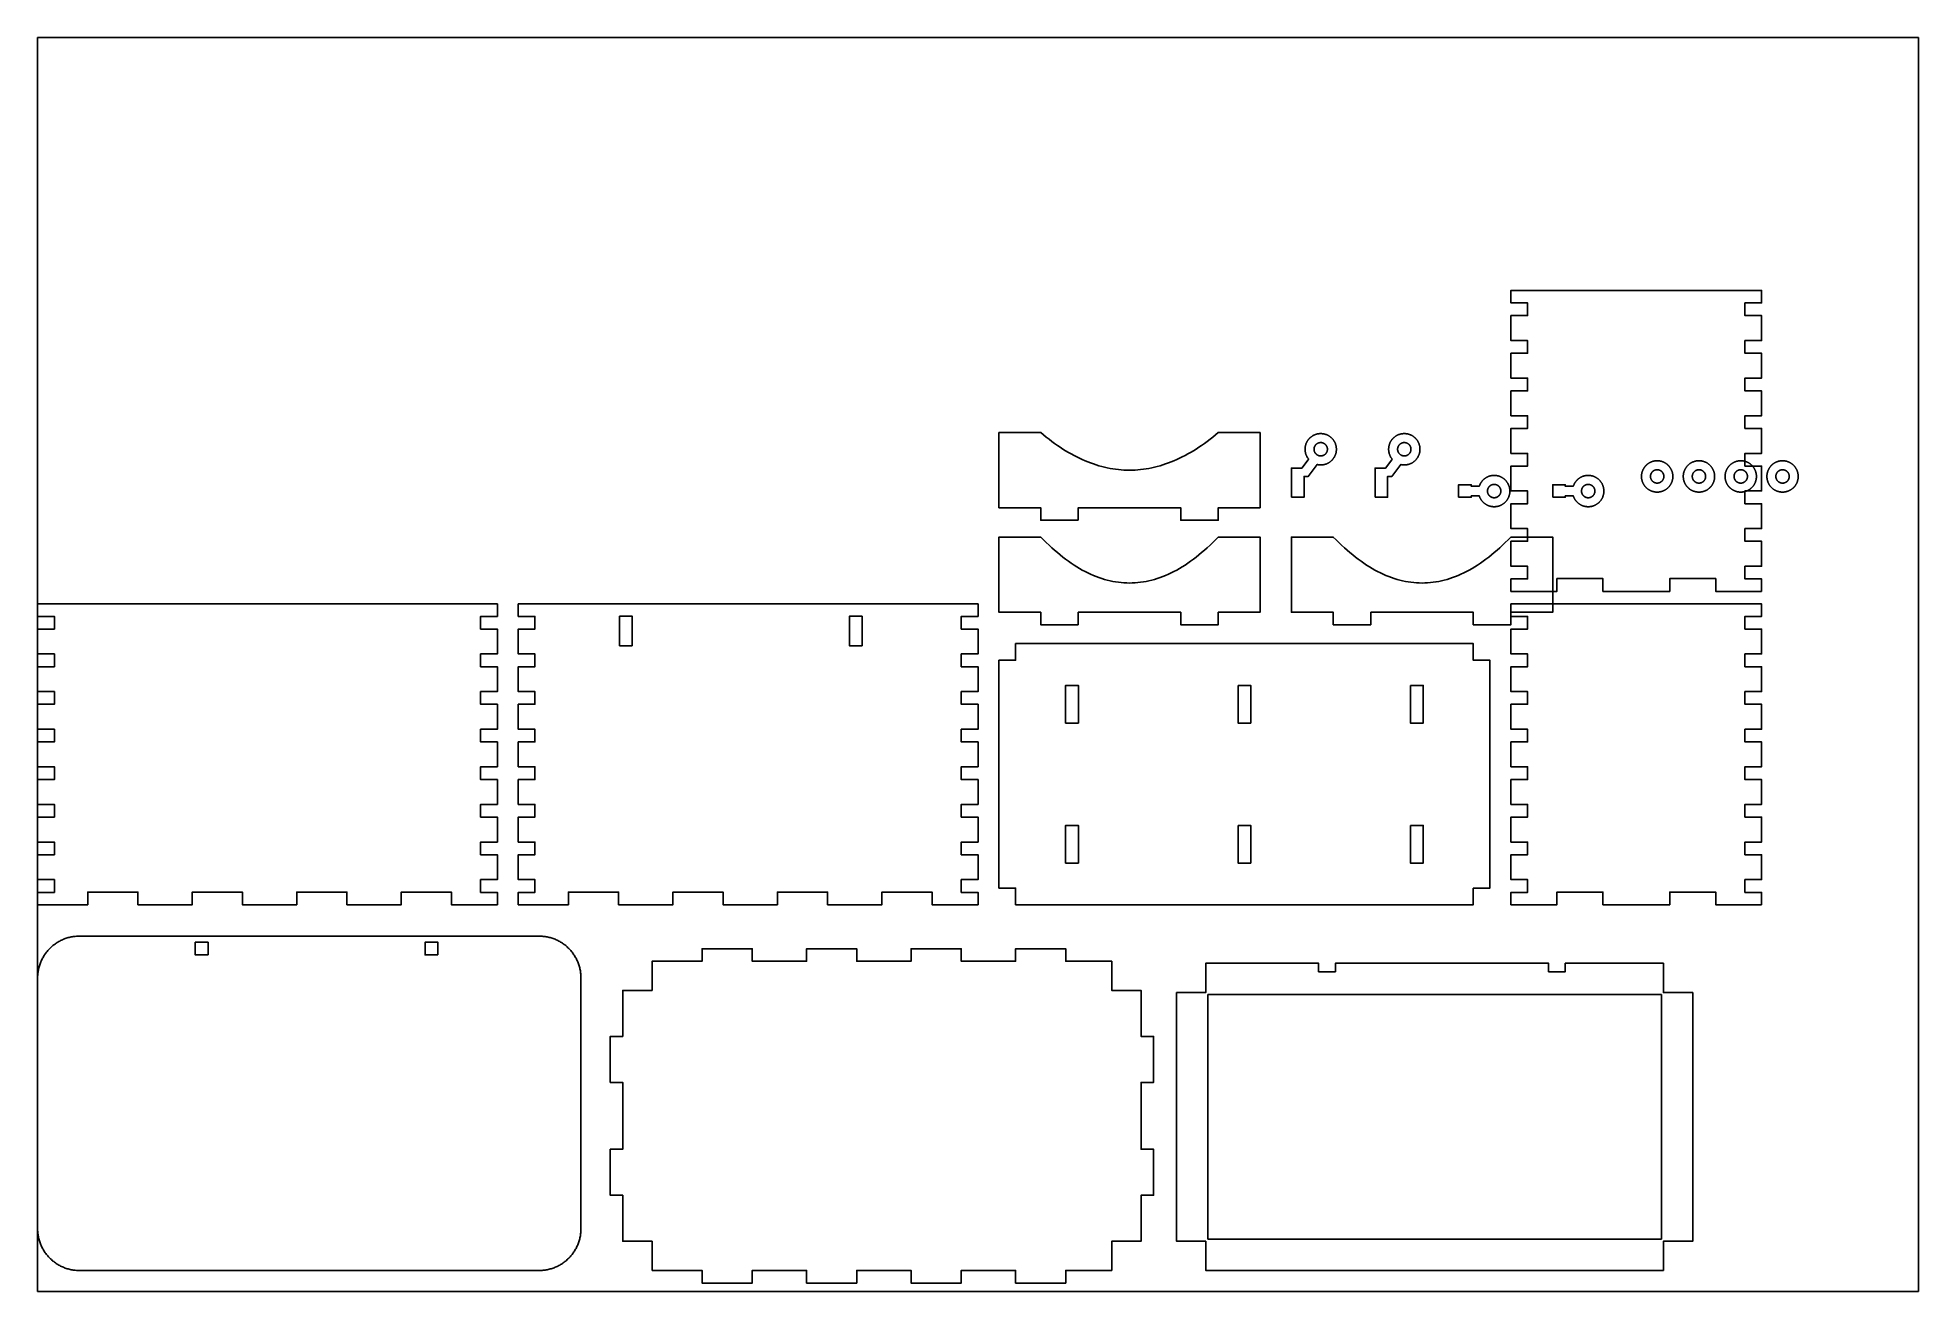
# Model space of a CAD drawing. Header units: millimetres. Extents: x 0 to 900, y 0 to 600.
import ezdxf

# ---------------------------------------------------------------- set-up
doc = ezdxf.new("R2010")
doc.units = ezdxf.units.MM
doc.layers.add('CUT', color=7, linetype='Continuous')
doc.layers.add('SHEET', color=7, linetype='Continuous')

msp = doc.modelspace()

# ---------------------------------------------------------------- linework, layer by layer
at = {"layer": 'CUT'}
for points in [[(825, 335), (803, 335), (803, 341.1), (781, 341.1), (781, 335), (749, 335), (749, 341.1), (727, 341.1), (727, 335), (705, 335), (705, 340.95), (713, 340.95), (713, 347.05), (705, 347.05), (705, 358.95), (713, 358.95), (713, 365.05), (705, 365.05), (705, 376.95), (713, 376.95), (713, 383.05), (705, 383.05), (705, 394.95), (713, 394.95), (713, 401.05), (705, 401.05), (705, 412.95), (713, 412.95), (713, 419.05), (705, 419.05), (705, 430.95), (713, 430.95), (713, 437.05), (705, 437.05), (705, 448.95), (713, 448.95), (713, 455.05), (705, 455.05), (705, 466.95), (713, 466.95), (713, 473.05), (705, 473.05), (705, 479), (825, 479), (825, 473.05), (817, 473.05), (817, 466.95), (825, 466.95), (825, 455.05), (817, 455.05), (817, 448.95), (825, 448.95), (825, 437.05), (817, 437.05), (817, 430.95), (825, 430.95), (825, 419.05), (817, 419.05), (817, 412.95), (825, 412.95), (825, 401.05), (817, 401.05), (817, 394.95), (825, 394.95), (825, 383.05), (817, 383.05), (817, 376.95), (825, 376.95), (825, 365.05), (817, 365.05), (817, 358.95), (825, 358.95), (825, 347.05), (817, 347.05), (817, 340.95), (825, 340.95), (825, 335)], [(498, 369), (480, 369), (480, 375), (460, 375), (460, 411), (480, 411), (481.33, 409.89), (482.66, 408.82), (483.98, 407.78), (485.31, 406.78), (486.64, 405.81), (487.97, 404.88), (489.3, 403.99), (490.62, 403.12), (491.95, 402.3), (493.28, 401.51), (494.61, 400.75), (495.94, 400.03), (497.27, 399.35), (498.59, 398.7), (499.92, 398.08), (501.25, 397.5), (502.58, 396.96), (503.91, 396.45), (505.23, 395.97), (506.56, 395.53), (507.89, 395.13), (509.22, 394.76), (510.55, 394.42), (511.88, 394.12), (513.2, 393.86), (514.53, 393.63), (515.86, 393.44), (517.19, 393.28), (518.52, 393.16), (519.84, 393.07), (521.17, 393.02), (522.5, 393), (523.83, 393.02), (525.16, 393.07), (526.48, 393.16), (527.81, 393.28), (529.14, 393.44), (530.47, 393.63), (531.8, 393.86), (533.12, 394.12), (534.45, 394.42), (535.78, 394.76), (537.11, 395.13), (538.44, 395.53), (539.77, 395.97), (541.09, 396.45), (542.42, 396.96), (543.75, 397.5), (545.08, 398.08), (546.41, 398.7), (547.73, 399.35), (549.06, 400.03), (550.39, 400.75), (551.72, 401.51), (553.05, 402.3), (554.38, 403.12), (555.7, 403.99), (557.03, 404.88), (558.36, 405.81), (559.69, 406.78), (561.02, 407.78), (562.34, 408.82), (563.67, 409.89), (565, 411), (585, 411), (585, 375), (565, 375), (565, 369), (547, 369), (547, 375), (498, 375), (498, 369)], [(600, 380), (600, 394), (605, 394), (608, 398), (608.19, 398.26), (608.09, 398.39), (607.98, 398.53), (607.87, 398.68), (607.76, 398.83), (607.66, 398.99), (607.57, 399.14), (607.47, 399.3), (607.39, 399.46), (607.3, 399.63), (607.22, 399.79), (607.14, 399.96), (607.07, 400.13), (607, 400.3), (606.94, 400.47), (606.88, 400.65), (606.82, 400.82), (606.77, 401), (606.72, 401.18), (606.68, 401.36), (606.64, 401.54), (606.61, 401.72), (606.58, 401.9), (606.56, 402.08), (606.54, 402.26), (606.52, 402.45), (606.51, 402.63), (606.5, 402.82), (606.5, 403), (606.5, 403.18), (606.51, 403.37), (606.52, 403.55), (606.54, 403.74), (606.56, 403.92), (606.58, 404.1), (606.61, 404.28), (606.64, 404.46), (606.68, 404.64), (606.72, 404.82), (606.77, 405), (606.82, 405.18), (606.88, 405.35), (606.94, 405.53), (607, 405.7), (607.07, 405.87), (607.14, 406.04), (607.22, 406.21), (607.3, 406.37), (607.39, 406.54), (607.47, 406.7), (607.57, 406.86), (607.66, 407.01), (607.76, 407.17), (607.87, 407.32), (607.98, 407.47), (608.09, 407.61), (608.2, 407.76), (608.32, 407.9), (608.44, 408.04), (608.57, 408.17), (608.7, 408.3), (608.83, 408.43), (608.96, 408.56), (609.1, 408.68), (609.24, 408.8), (609.39, 408.91), (609.53, 409.02), (609.68, 409.13), (609.83, 409.24), (609.99, 409.34), (610.14, 409.43), (610.3, 409.53), (610.46, 409.61), (610.63, 409.7), (610.79, 409.78), (610.96, 409.86), (611.13, 409.93), (611.3, 410), (611.47, 410.06), (611.65, 410.12), (611.82, 410.18), (612, 410.23), (612.18, 410.28), (612.36, 410.32), (612.54, 410.36), (612.72, 410.39), (612.9, 410.42), (613.08, 410.44), (613.26, 410.46), (613.45, 410.48), (613.63, 410.49), (613.82, 410.5), (614, 410.5), (614.18, 410.5), (614.37, 410.49), (614.55, 410.48), (614.74, 410.46), (614.92, 410.44), (615.1, 410.42), (615.28, 410.39), (615.46, 410.36), (615.64, 410.32), (615.82, 410.28), (616, 410.23), (616.18, 410.18), (616.35, 410.12), (616.53, 410.06), (616.7, 410), (616.87, 409.93), (617.04, 409.86), (617.21, 409.78), (617.37, 409.7), (617.54, 409.61), (617.7, 409.53), (617.86, 409.43), (618.01, 409.34), (618.17, 409.24), (618.32, 409.13), (618.47, 409.02), (618.61, 408.91), (618.76, 408.8), (618.9, 408.68), (619.04, 408.56), (619.17, 408.43), (619.3, 408.3), (619.43, 408.17), (619.56, 408.04), (619.68, 407.9), (619.8, 407.76), (619.91, 407.61), (620.02, 407.47), (620.13, 407.32), (620.24, 407.17), (620.34, 407.01), (620.43, 406.86), (620.53, 406.7), (620.61, 406.54), (620.7, 406.37), (620.78, 406.21), (620.86, 406.04), (620.93, 405.87), (621, 405.7), (621.06, 405.53), (621.12, 405.35), (621.18, 405.18), (621.23, 405), (621.28, 404.82), (621.32, 404.64), (621.36, 404.46), (621.39, 404.28), (621.42, 404.1), (621.44, 403.92), (621.46, 403.74), (621.48, 403.55), (621.49, 403.37), (621.5, 403.18), (621.5, 403), (621.5, 402.82), (621.49, 402.63), (621.48, 402.45), (621.46, 402.26), (621.44, 402.08), (621.42, 401.9), (621.39, 401.72), (621.36, 401.54), (621.32, 401.36), (621.28, 401.18), (621.23, 401), (621.18, 400.82), (621.12, 400.65), (621.06, 400.47), (621, 400.3), (620.93, 400.13), (620.86, 399.96), (620.78, 399.79), (620.7, 399.63), (620.61, 399.46), (620.53, 399.3), (620.43, 399.14), (620.34, 398.99), (620.24, 398.83), (620.13, 398.68), (620.02, 398.53), (619.91, 398.39), (619.8, 398.24), (619.68, 398.1), (619.56, 397.96), (619.43, 397.83), (619.3, 397.7), (619.17, 397.57), (619.04, 397.44), (618.9, 397.32), (618.76, 397.2), (618.61, 397.09), (618.47, 396.98), (618.32, 396.87), (618.17, 396.76), (618.01, 396.66), (617.86, 396.57), (617.7, 396.47), (617.54, 396.39), (617.37, 396.3), (617.21, 396.22), (617.04, 396.14), (616.87, 396.07), (616.7, 396), (616.53, 395.94), (616.35, 395.88), (616.18, 395.82), (616, 395.77), (615.82, 395.72), (615.64, 395.68), (615.46, 395.64), (615.28, 395.61), (615.1, 395.58), (614.92, 395.56), (614.74, 395.54), (614.55, 395.52), (614.37, 395.51), (614.18, 395.5), (614, 395.5), (613.82, 395.5), (613.63, 395.51), (613.45, 395.52), (613.26, 395.54), (613.08, 395.56), (612.9, 395.58), (612.72, 395.61), (612.54, 395.64), (612.36, 395.68), (612.28, 395.7), (608, 390), (606, 390), (606, 380), (600, 380)], [(617.2, 403.08), (617.2, 403.16), (617.19, 403.24), (617.18, 403.31), (617.18, 403.39), (617.17, 403.47), (617.15, 403.55), (617.14, 403.62), (617.12, 403.7), (617.1, 403.78), (617.08, 403.85), (617.06, 403.93), (617.04, 404), (617.01, 404.08), (616.99, 404.15), (616.96, 404.22), (616.93, 404.3), (616.89, 404.37), (616.86, 404.44), (616.82, 404.51), (616.78, 404.58), (616.74, 404.65), (616.7, 404.71), (616.66, 404.78), (616.62, 404.84), (616.57, 404.91), (616.52, 404.97), (616.47, 405.03), (616.42, 405.09), (616.37, 405.15), (616.32, 405.21), (616.26, 405.26), (616.21, 405.32), (616.15, 405.37), (616.09, 405.42), (616.03, 405.47), (615.97, 405.52), (615.91, 405.57), (615.84, 405.62), (615.78, 405.66), (615.71, 405.7), (615.65, 405.74), (615.58, 405.78), (615.51, 405.82), (615.44, 405.86), (615.37, 405.89), (615.3, 405.93), (615.22, 405.96), (615.15, 405.99), (615.08, 406.01), (615, 406.04), (614.93, 406.06), (614.85, 406.08), (614.78, 406.1), (614.7, 406.12), (614.62, 406.14), (614.55, 406.15), (614.47, 406.17), (614.39, 406.18), (614.31, 406.18), (614.24, 406.19), (614.16, 406.2), (614.08, 406.2), (614, 406.2), (613.92, 406.2), (613.84, 406.2), (613.76, 406.19), (613.69, 406.18), (613.61, 406.18), (613.53, 406.17), (613.45, 406.15), (613.38, 406.14), (613.3, 406.12), (613.22, 406.1), (613.15, 406.08), (613.07, 406.06), (613, 406.04), (612.92, 406.01), (612.85, 405.99), (612.78, 405.96), (612.7, 405.93), (612.63, 405.89), (612.56, 405.86), (612.49, 405.82), (612.42, 405.78), (612.35, 405.74), (612.29, 405.7), (612.22, 405.66), (612.16, 405.62), (612.09, 405.57), (612.03, 405.52), (611.97, 405.47), (611.91, 405.42), (611.85, 405.37), (611.79, 405.32), (611.74, 405.26), (611.68, 405.21), (611.63, 405.15), (611.58, 405.09), (611.53, 405.03), (611.48, 404.97), (611.43, 404.91), (611.38, 404.84), (611.34, 404.78), (611.3, 404.71), (611.26, 404.65), (611.22, 404.58), (611.18, 404.51), (611.14, 404.44), (611.11, 404.37), (611.07, 404.3), (611.04, 404.22), (611.01, 404.15), (610.99, 404.08), (610.96, 404), (610.94, 403.93), (610.92, 403.85), (610.9, 403.78), (610.88, 403.7), (610.86, 403.62), (610.85, 403.55), (610.83, 403.47), (610.82, 403.39), (610.82, 403.31), (610.81, 403.24), (610.8, 403.16), (610.8, 403.08), (610.8, 403), (610.8, 402.92), (610.8, 402.84), (610.81, 402.76), (610.82, 402.69), (610.82, 402.61), (610.83, 402.53), (610.85, 402.45), (610.86, 402.38), (610.88, 402.3), (610.9, 402.22), (610.92, 402.15), (610.94, 402.07), (610.96, 402), (610.99, 401.92), (611.01, 401.85), (611.04, 401.78), (611.07, 401.7), (611.11, 401.63), (611.14, 401.56), (611.18, 401.49), (611.22, 401.42), (611.26, 401.35), (611.3, 401.29), (611.34, 401.22), (611.38, 401.16), (611.43, 401.09), (611.48, 401.03), (611.53, 400.97), (611.58, 400.91), (611.63, 400.85), (611.68, 400.79), (611.74, 400.74), (611.79, 400.68), (611.85, 400.63), (611.91, 400.58), (611.97, 400.53), (612.03, 400.48), (612.09, 400.43), (612.16, 400.38), (612.22, 400.34), (612.29, 400.3), (612.35, 400.26), (612.42, 400.22), (612.49, 400.18), (612.56, 400.14), (612.63, 400.11), (612.7, 400.07), (612.78, 400.04), (612.85, 400.01), (612.92, 399.99), (613, 399.96), (613.07, 399.94), (613.15, 399.92), (613.22, 399.9), (613.3, 399.88), (613.38, 399.86), (613.45, 399.85), (613.53, 399.83), (613.61, 399.82), (613.69, 399.82), (613.76, 399.81), (613.84, 399.8), (613.92, 399.8), (614, 399.8), (614.08, 399.8), (614.16, 399.8), (614.24, 399.81), (614.31, 399.82), (614.39, 399.82), (614.47, 399.83), (614.55, 399.85), (614.62, 399.86), (614.7, 399.88), (614.78, 399.9), (614.85, 399.92), (614.93, 399.94), (615, 399.96), (615.08, 399.99), (615.15, 400.01), (615.22, 400.04), (615.3, 400.07), (615.37, 400.11), (615.44, 400.14), (615.51, 400.18), (615.58, 400.22), (615.65, 400.26), (615.71, 400.3), (615.78, 400.34), (615.84, 400.38), (615.91, 400.43), (615.97, 400.48), (616.03, 400.53), (616.09, 400.58), (616.15, 400.63), (616.21, 400.68), (616.26, 400.74), (616.32, 400.79), (616.37, 400.85), (616.42, 400.91), (616.47, 400.97), (616.52, 401.03), (616.57, 401.09), (616.62, 401.16), (616.66, 401.22), (616.7, 401.29), (616.74, 401.35), (616.78, 401.42), (616.82, 401.49), (616.86, 401.56), (616.89, 401.63), (616.93, 401.7), (616.96, 401.78), (616.99, 401.85), (617.01, 401.92), (617.04, 402), (617.06, 402.07), (617.08, 402.15), (617.1, 402.22), (617.12, 402.3), (617.14, 402.38), (617.15, 402.45), (617.17, 402.53), (617.18, 402.61), (617.18, 402.69), (617.19, 402.76), (617.2, 402.84), (617.2, 402.92), (617.2, 403), (617.2, 403.08)], [(640, 380), (640, 394), (645, 394), (648, 398), (648.19, 398.26), (648.09, 398.39), (647.98, 398.53), (647.87, 398.68), (647.76, 398.83), (647.66, 398.99), (647.57, 399.14), (647.47, 399.3), (647.39, 399.46), (647.3, 399.63), (647.22, 399.79), (647.14, 399.96), (647.07, 400.13), (647, 400.3), (646.94, 400.47), (646.88, 400.65), (646.82, 400.82), (646.77, 401), (646.72, 401.18), (646.68, 401.36), (646.64, 401.54), (646.61, 401.72), (646.58, 401.9), (646.56, 402.08), (646.54, 402.26), (646.52, 402.45), (646.51, 402.63), (646.5, 402.82), (646.5, 403), (646.5, 403.18), (646.51, 403.37), (646.52, 403.55), (646.54, 403.74), (646.56, 403.92), (646.58, 404.1), (646.61, 404.28), (646.64, 404.46), (646.68, 404.64), (646.72, 404.82), (646.77, 405), (646.82, 405.18), (646.88, 405.35), (646.94, 405.53), (647, 405.7), (647.07, 405.87), (647.14, 406.04), (647.22, 406.21), (647.3, 406.37), (647.39, 406.54), (647.47, 406.7), (647.57, 406.86), (647.66, 407.01), (647.76, 407.17), (647.87, 407.32), (647.98, 407.47), (648.09, 407.61), (648.2, 407.76), (648.32, 407.9), (648.44, 408.04), (648.57, 408.17), (648.7, 408.3), (648.83, 408.43), (648.96, 408.56), (649.1, 408.68), (649.24, 408.8), (649.39, 408.91), (649.53, 409.02), (649.68, 409.13), (649.83, 409.24), (649.99, 409.34), (650.14, 409.43), (650.3, 409.53), (650.46, 409.61), (650.63, 409.7), (650.79, 409.78), (650.96, 409.86), (651.13, 409.93), (651.3, 410), (651.47, 410.06), (651.65, 410.12), (651.82, 410.18), (652, 410.23), (652.18, 410.28), (652.36, 410.32), (652.54, 410.36), (652.72, 410.39), (652.9, 410.42), (653.08, 410.44), (653.26, 410.46), (653.45, 410.48), (653.63, 410.49), (653.82, 410.5), (654, 410.5), (654.18, 410.5), (654.37, 410.49), (654.55, 410.48), (654.74, 410.46), (654.92, 410.44), (655.1, 410.42), (655.28, 410.39), (655.46, 410.36), (655.64, 410.32), (655.82, 410.28), (656, 410.23), (656.18, 410.18), (656.35, 410.12), (656.53, 410.06), (656.7, 410), (656.87, 409.93), (657.04, 409.86), (657.21, 409.78), (657.37, 409.7), (657.54, 409.61), (657.7, 409.53), (657.86, 409.43), (658.01, 409.34), (658.17, 409.24), (658.32, 409.13), (658.47, 409.02), (658.61, 408.91), (658.76, 408.8), (658.9, 408.68), (659.04, 408.56), (659.17, 408.43), (659.3, 408.3), (659.43, 408.17), (659.56, 408.04), (659.68, 407.9), (659.8, 407.76), (659.91, 407.61), (660.02, 407.47), (660.13, 407.32), (660.24, 407.17), (660.34, 407.01), (660.43, 406.86), (660.53, 406.7), (660.61, 406.54), (660.7, 406.37), (660.78, 406.21), (660.86, 406.04), (660.93, 405.87), (661, 405.7), (661.06, 405.53), (661.12, 405.35), (661.18, 405.18), (661.23, 405), (661.28, 404.82), (661.32, 404.64), (661.36, 404.46), (661.39, 404.28), (661.42, 404.1), (661.44, 403.92), (661.46, 403.74), (661.48, 403.55), (661.49, 403.37), (661.5, 403.18), (661.5, 403), (661.5, 402.82), (661.49, 402.63), (661.48, 402.45), (661.46, 402.26), (661.44, 402.08), (661.42, 401.9), (661.39, 401.72), (661.36, 401.54), (661.32, 401.36), (661.28, 401.18), (661.23, 401), (661.18, 400.82), (661.12, 400.65), (661.06, 400.47), (661, 400.3), (660.93, 400.13), (660.86, 399.96), (660.78, 399.79), (660.7, 399.63), (660.61, 399.46), (660.53, 399.3), (660.43, 399.14), (660.34, 398.99), (660.24, 398.83), (660.13, 398.68), (660.02, 398.53), (659.91, 398.39), (659.8, 398.24), (659.68, 398.1), (659.56, 397.96), (659.43, 397.83), (659.3, 397.7), (659.17, 397.57), (659.04, 397.44), (658.9, 397.32), (658.76, 397.2), (658.61, 397.09), (658.47, 396.98), (658.32, 396.87), (658.17, 396.76), (658.01, 396.66), (657.86, 396.57), (657.7, 396.47), (657.54, 396.39), (657.37, 396.3), (657.21, 396.22), (657.04, 396.14), (656.87, 396.07), (656.7, 396), (656.53, 395.94), (656.35, 395.88), (656.18, 395.82), (656, 395.77), (655.82, 395.72), (655.64, 395.68), (655.46, 395.64), (655.28, 395.61), (655.1, 395.58), (654.92, 395.56), (654.74, 395.54), (654.55, 395.52), (654.37, 395.51), (654.18, 395.5), (654, 395.5), (653.82, 395.5), (653.63, 395.51), (653.45, 395.52), (653.26, 395.54), (653.08, 395.56), (652.9, 395.58), (652.72, 395.61), (652.54, 395.64), (652.36, 395.68), (652.28, 395.7), (648, 390), (646, 390), (646, 380), (640, 380)], [(657.2, 403.08), (657.2, 403.16), (657.19, 403.24), (657.18, 403.31), (657.18, 403.39), (657.17, 403.47), (657.15, 403.55), (657.14, 403.62), (657.12, 403.7), (657.1, 403.78), (657.08, 403.85), (657.06, 403.93), (657.04, 404), (657.01, 404.08), (656.99, 404.15), (656.96, 404.22), (656.93, 404.3), (656.89, 404.37), (656.86, 404.44), (656.82, 404.51), (656.78, 404.58), (656.74, 404.65), (656.7, 404.71), (656.66, 404.78), (656.62, 404.84), (656.57, 404.91), (656.52, 404.97), (656.47, 405.03), (656.42, 405.09), (656.37, 405.15), (656.32, 405.21), (656.26, 405.26), (656.21, 405.32), (656.15, 405.37), (656.09, 405.42), (656.03, 405.47), (655.97, 405.52), (655.91, 405.57), (655.84, 405.62), (655.78, 405.66), (655.71, 405.7), (655.65, 405.74), (655.58, 405.78), (655.51, 405.82), (655.44, 405.86), (655.37, 405.89), (655.3, 405.93), (655.22, 405.96), (655.15, 405.99), (655.08, 406.01), (655, 406.04), (654.93, 406.06), (654.85, 406.08), (654.78, 406.1), (654.7, 406.12), (654.62, 406.14), (654.55, 406.15), (654.47, 406.17), (654.39, 406.18), (654.31, 406.18), (654.24, 406.19), (654.16, 406.2), (654.08, 406.2), (654, 406.2), (653.92, 406.2), (653.84, 406.2), (653.76, 406.19), (653.69, 406.18), (653.61, 406.18), (653.53, 406.17), (653.45, 406.15), (653.38, 406.14), (653.3, 406.12), (653.22, 406.1), (653.15, 406.08), (653.07, 406.06), (653, 406.04), (652.92, 406.01), (652.85, 405.99), (652.78, 405.96), (652.7, 405.93), (652.63, 405.89), (652.56, 405.86), (652.49, 405.82), (652.42, 405.78), (652.35, 405.74), (652.29, 405.7), (652.22, 405.66), (652.16, 405.62), (652.09, 405.57), (652.03, 405.52), (651.97, 405.47), (651.91, 405.42), (651.85, 405.37), (651.79, 405.32), (651.74, 405.26), (651.68, 405.21), (651.63, 405.15), (651.58, 405.09), (651.53, 405.03), (651.48, 404.97), (651.43, 404.91), (651.38, 404.84), (651.34, 404.78), (651.3, 404.71), (651.26, 404.65), (651.22, 404.58), (651.18, 404.51), (651.14, 404.44), (651.11, 404.37), (651.07, 404.3), (651.04, 404.22), (651.01, 404.15), (650.99, 404.08), (650.96, 404), (650.94, 403.93), (650.92, 403.85), (650.9, 403.78), (650.88, 403.7), (650.86, 403.62), (650.85, 403.55), (650.83, 403.47), (650.82, 403.39), (650.82, 403.31), (650.81, 403.24), (650.8, 403.16), (650.8, 403.08), (650.8, 403), (650.8, 402.92), (650.8, 402.84), (650.81, 402.76), (650.82, 402.69), (650.82, 402.61), (650.83, 402.53), (650.85, 402.45), (650.86, 402.38), (650.88, 402.3), (650.9, 402.22), (650.92, 402.15), (650.94, 402.07), (650.96, 402), (650.99, 401.92), (651.01, 401.85), (651.04, 401.78), (651.07, 401.7), (651.11, 401.63), (651.14, 401.56), (651.18, 401.49), (651.22, 401.42), (651.26, 401.35), (651.3, 401.29), (651.34, 401.22), (651.38, 401.16), (651.43, 401.09), (651.48, 401.03), (651.53, 400.97), (651.58, 400.91), (651.63, 400.85), (651.68, 400.79), (651.74, 400.74), (651.79, 400.68), (651.85, 400.63), (651.91, 400.58), (651.97, 400.53), (652.03, 400.48), (652.09, 400.43), (652.16, 400.38), (652.22, 400.34), (652.29, 400.3), (652.35, 400.26), (652.42, 400.22), (652.49, 400.18), (652.56, 400.14), (652.63, 400.11), (652.7, 400.07), (652.78, 400.04), (652.85, 400.01), (652.92, 399.99), (653, 399.96), (653.07, 399.94), (653.15, 399.92), (653.22, 399.9), (653.3, 399.88), (653.38, 399.86), (653.45, 399.85), (653.53, 399.83), (653.61, 399.82), (653.69, 399.82), (653.76, 399.81), (653.84, 399.8), (653.92, 399.8), (654, 399.8), (654.08, 399.8), (654.16, 399.8), (654.24, 399.81), (654.31, 399.82), (654.39, 399.82), (654.47, 399.83), (654.55, 399.85), (654.62, 399.86), (654.7, 399.88), (654.78, 399.9), (654.85, 399.92), (654.93, 399.94), (655, 399.96), (655.08, 399.99), (655.15, 400.01), (655.22, 400.04), (655.3, 400.07), (655.37, 400.11), (655.44, 400.14), (655.51, 400.18), (655.58, 400.22), (655.65, 400.26), (655.71, 400.3), (655.78, 400.34), (655.84, 400.38), (655.91, 400.43), (655.97, 400.48), (656.03, 400.53), (656.09, 400.58), (656.15, 400.63), (656.21, 400.68), (656.26, 400.74), (656.32, 400.79), (656.37, 400.85), (656.42, 400.91), (656.47, 400.97), (656.52, 401.03), (656.57, 401.09), (656.62, 401.16), (656.66, 401.22), (656.7, 401.29), (656.74, 401.35), (656.78, 401.42), (656.82, 401.49), (656.86, 401.56), (656.89, 401.63), (656.93, 401.7), (656.96, 401.78), (656.99, 401.85), (657.01, 401.92), (657.04, 402), (657.06, 402.07), (657.08, 402.15), (657.1, 402.22), (657.12, 402.3), (657.14, 402.38), (657.15, 402.45), (657.17, 402.53), (657.18, 402.61), (657.18, 402.69), (657.19, 402.76), (657.2, 402.84), (657.2, 402.92), (657.2, 403), (657.2, 403.08)], [(782.5, 389.82), (782.49, 389.63), (782.48, 389.45), (782.46, 389.26), (782.44, 389.08), (782.42, 388.9), (782.39, 388.72), (782.36, 388.54), (782.32, 388.36), (782.28, 388.18), (782.23, 388), (782.18, 387.82), (782.12, 387.65), (782.06, 387.47), (782, 387.3), (781.93, 387.13), (781.86, 386.96), (781.78, 386.79), (781.7, 386.63), (781.61, 386.46), (781.53, 386.3), (781.43, 386.14), (781.34, 385.99), (781.24, 385.83), (781.13, 385.68), (781.02, 385.53), (780.91, 385.39), (780.8, 385.24), (780.68, 385.1), (780.56, 384.96), (780.43, 384.83), (780.3, 384.7), (780.17, 384.57), (780.04, 384.44), (779.9, 384.32), (779.76, 384.2), (779.61, 384.09), (779.47, 383.98), (779.32, 383.87), (779.17, 383.76), (779.01, 383.66), (778.86, 383.57), (778.7, 383.47), (778.54, 383.39), (778.37, 383.3), (778.21, 383.22), (778.04, 383.14), (777.87, 383.07), (777.7, 383), (777.53, 382.94), (777.35, 382.88), (777.18, 382.82), (777, 382.77), (776.82, 382.72), (776.64, 382.68), (776.46, 382.64), (776.28, 382.61), (776.1, 382.58), (775.92, 382.56), (775.74, 382.54), (775.55, 382.52), (775.37, 382.51), (775.18, 382.5), (775, 382.5), (774.82, 382.5), (774.63, 382.51), (774.45, 382.52), (774.26, 382.54), (774.08, 382.56), (773.9, 382.58), (773.72, 382.61), (773.54, 382.64), (773.36, 382.68), (773.18, 382.72), (773, 382.77), (772.82, 382.82), (772.65, 382.88), (772.47, 382.94), (772.3, 383), (772.13, 383.07), (771.96, 383.14), (771.79, 383.22), (771.63, 383.3), (771.46, 383.39), (771.3, 383.47), (771.14, 383.57), (770.99, 383.66), (770.83, 383.76), (770.68, 383.87), (770.53, 383.98), (770.39, 384.09), (770.24, 384.2), (770.1, 384.32), (769.96, 384.44), (769.83, 384.57), (769.7, 384.7), (769.57, 384.83), (769.44, 384.96), (769.32, 385.1), (769.2, 385.24), (769.09, 385.39), (768.98, 385.53), (768.87, 385.68), (768.76, 385.83), (768.66, 385.99), (768.57, 386.14), (768.47, 386.3), (768.39, 386.46), (768.3, 386.63), (768.22, 386.79), (768.14, 386.96), (768.07, 387.13), (768, 387.3), (767.94, 387.47), (767.88, 387.65), (767.82, 387.82), (767.77, 388), (767.72, 388.18), (767.68, 388.36), (767.64, 388.54), (767.61, 388.72), (767.58, 388.9), (767.56, 389.08), (767.54, 389.26), (767.52, 389.45), (767.51, 389.63), (767.5, 389.82), (767.5, 390), (767.5, 390.18), (767.51, 390.37), (767.52, 390.55), (767.54, 390.74), (767.56, 390.92), (767.58, 391.1), (767.61, 391.28), (767.64, 391.46), (767.68, 391.64), (767.72, 391.82), (767.77, 392), (767.82, 392.18), (767.88, 392.35), (767.94, 392.53), (768, 392.7), (768.07, 392.87), (768.14, 393.04), (768.22, 393.21), (768.3, 393.37), (768.39, 393.54), (768.47, 393.7), (768.57, 393.86), (768.66, 394.01), (768.76, 394.17), (768.87, 394.32), (768.98, 394.47), (769.09, 394.61), (769.2, 394.76), (769.32, 394.9), (769.44, 395.04), (769.57, 395.17), (769.7, 395.3), (769.83, 395.43), (769.96, 395.56), (770.1, 395.68), (770.24, 395.8), (770.39, 395.91), (770.53, 396.02), (770.68, 396.13), (770.83, 396.24), (770.99, 396.34), (771.14, 396.43), (771.3, 396.53), (771.46, 396.61), (771.63, 396.7), (771.79, 396.78), (771.96, 396.86), (772.13, 396.93), (772.3, 397), (772.47, 397.06), (772.65, 397.12), (772.82, 397.18), (773, 397.23), (773.18, 397.28), (773.36, 397.32), (773.54, 397.36), (773.72, 397.39), (773.9, 397.42), (774.08, 397.44), (774.26, 397.46), (774.45, 397.48), (774.63, 397.49), (774.82, 397.5), (775, 397.5), (775.18, 397.5), (775.37, 397.49), (775.55, 397.48), (775.74, 397.46), (775.92, 397.44), (776.1, 397.42), (776.28, 397.39), (776.46, 397.36), (776.64, 397.32), (776.82, 397.28), (777, 397.23), (777.18, 397.18), (777.35, 397.12), (777.53, 397.06), (777.7, 397), (777.87, 396.93), (778.04, 396.86), (778.21, 396.78), (778.37, 396.7), (778.54, 396.61), (778.7, 396.53), (778.86, 396.43), (779.01, 396.34), (779.17, 396.24), (779.32, 396.13), (779.47, 396.02), (779.61, 395.91), (779.76, 395.8), (779.9, 395.68), (780.04, 395.56), (780.17, 395.43), (780.3, 395.3), (780.43, 395.17), (780.56, 395.04), (780.68, 394.9), (780.8, 394.76), (780.91, 394.61), (781.02, 394.47), (781.13, 394.32), (781.24, 394.17), (781.34, 394.01), (781.43, 393.86), (781.53, 393.7), (781.61, 393.54), (781.7, 393.37), (781.78, 393.21), (781.86, 393.04), (781.93, 392.87), (782, 392.7), (782.06, 392.53), (782.12, 392.35), (782.18, 392.18), (782.23, 392), (782.28, 391.82), (782.32, 391.64), (782.36, 391.46), (782.39, 391.28), (782.42, 391.1), (782.44, 390.92), (782.46, 390.74), (782.48, 390.55), (782.49, 390.37), (782.5, 390.18), (782.5, 390), (782.5, 389.82)], [(802.5, 389.82), (802.49, 389.63), (802.48, 389.45), (802.46, 389.26), (802.44, 389.08), (802.42, 388.9), (802.39, 388.72), (802.36, 388.54), (802.32, 388.36), (802.28, 388.18), (802.23, 388), (802.18, 387.82), (802.12, 387.65), (802.06, 387.47), (802, 387.3), (801.93, 387.13), (801.86, 386.96), (801.78, 386.79), (801.7, 386.63), (801.61, 386.46), (801.53, 386.3), (801.43, 386.14), (801.34, 385.99), (801.24, 385.83), (801.13, 385.68), (801.02, 385.53), (800.91, 385.39), (800.8, 385.24), (800.68, 385.1), (800.56, 384.96), (800.43, 384.83), (800.3, 384.7), (800.17, 384.57), (800.04, 384.44), (799.9, 384.32), (799.76, 384.2), (799.61, 384.09), (799.47, 383.98), (799.32, 383.87), (799.17, 383.76), (799.01, 383.66), (798.86, 383.57), (798.7, 383.47), (798.54, 383.39), (798.37, 383.3), (798.21, 383.22), (798.04, 383.14), (797.87, 383.07), (797.7, 383), (797.53, 382.94), (797.35, 382.88), (797.18, 382.82), (797, 382.77), (796.82, 382.72), (796.64, 382.68), (796.46, 382.64), (796.28, 382.61), (796.1, 382.58), (795.92, 382.56), (795.74, 382.54), (795.55, 382.52), (795.37, 382.51), (795.18, 382.5), (795, 382.5), (794.82, 382.5), (794.63, 382.51), (794.45, 382.52), (794.26, 382.54), (794.08, 382.56), (793.9, 382.58), (793.72, 382.61), (793.54, 382.64), (793.36, 382.68), (793.18, 382.72), (793, 382.77), (792.82, 382.82), (792.65, 382.88), (792.47, 382.94), (792.3, 383), (792.13, 383.07), (791.96, 383.14), (791.79, 383.22), (791.63, 383.3), (791.46, 383.39), (791.3, 383.47), (791.14, 383.57), (790.99, 383.66), (790.83, 383.76), (790.68, 383.87), (790.53, 383.98), (790.39, 384.09), (790.24, 384.2), (790.1, 384.32), (789.96, 384.44), (789.83, 384.57), (789.7, 384.7), (789.57, 384.83), (789.44, 384.96), (789.32, 385.1), (789.2, 385.24), (789.09, 385.39), (788.98, 385.53), (788.87, 385.68), (788.76, 385.83), (788.66, 385.99), (788.57, 386.14), (788.47, 386.3), (788.39, 386.46), (788.3, 386.63), (788.22, 386.79), (788.14, 386.96), (788.07, 387.13), (788, 387.3), (787.94, 387.47), (787.88, 387.65), (787.82, 387.82), (787.77, 388), (787.72, 388.18), (787.68, 388.36), (787.64, 388.54), (787.61, 388.72), (787.58, 388.9), (787.56, 389.08), (787.54, 389.26), (787.52, 389.45), (787.51, 389.63), (787.5, 389.82), (787.5, 390), (787.5, 390.18), (787.51, 390.37), (787.52, 390.55), (787.54, 390.74), (787.56, 390.92), (787.58, 391.1), (787.61, 391.28), (787.64, 391.46), (787.68, 391.64), (787.72, 391.82), (787.77, 392), (787.82, 392.18), (787.88, 392.35), (787.94, 392.53), (788, 392.7), (788.07, 392.87), (788.14, 393.04), (788.22, 393.21), (788.3, 393.37), (788.39, 393.54), (788.47, 393.7), (788.57, 393.86), (788.66, 394.01), (788.76, 394.17), (788.87, 394.32), (788.98, 394.47), (789.09, 394.61), (789.2, 394.76), (789.32, 394.9), (789.44, 395.04), (789.57, 395.17), (789.7, 395.3), (789.83, 395.43), (789.96, 395.56), (790.1, 395.68), (790.24, 395.8), (790.39, 395.91), (790.53, 396.02), (790.68, 396.13), (790.83, 396.24), (790.99, 396.34), (791.14, 396.43), (791.3, 396.53), (791.46, 396.61), (791.63, 396.7), (791.79, 396.78), (791.96, 396.86), (792.13, 396.93), (792.3, 397), (792.47, 397.06), (792.65, 397.12), (792.82, 397.18), (793, 397.23), (793.18, 397.28), (793.36, 397.32), (793.54, 397.36), (793.72, 397.39), (793.9, 397.42), (794.08, 397.44), (794.26, 397.46), (794.45, 397.48), (794.63, 397.49), (794.82, 397.5), (795, 397.5), (795.18, 397.5), (795.37, 397.49), (795.55, 397.48), (795.74, 397.46), (795.92, 397.44), (796.1, 397.42), (796.28, 397.39), (796.46, 397.36), (796.64, 397.32), (796.82, 397.28), (797, 397.23), (797.18, 397.18), (797.35, 397.12), (797.53, 397.06), (797.7, 397), (797.87, 396.93), (798.04, 396.86), (798.21, 396.78), (798.37, 396.7), (798.54, 396.61), (798.7, 396.53), (798.86, 396.43), (799.01, 396.34), (799.17, 396.24), (799.32, 396.13), (799.47, 396.02), (799.61, 395.91), (799.76, 395.8), (799.9, 395.68), (800.04, 395.56), (800.17, 395.43), (800.3, 395.3), (800.43, 395.17), (800.56, 395.04), (800.68, 394.9), (800.8, 394.76), (800.91, 394.61), (801.02, 394.47), (801.13, 394.32), (801.24, 394.17), (801.34, 394.01), (801.43, 393.86), (801.53, 393.7), (801.61, 393.54), (801.7, 393.37), (801.78, 393.21), (801.86, 393.04), (801.93, 392.87), (802, 392.7), (802.06, 392.53), (802.12, 392.35), (802.18, 392.18), (802.23, 392), (802.28, 391.82), (802.32, 391.64), (802.36, 391.46), (802.39, 391.28), (802.42, 391.1), (802.44, 390.92), (802.46, 390.74), (802.48, 390.55), (802.49, 390.37), (802.5, 390.18), (802.5, 390), (802.5, 389.82)], [(822.5, 389.82), (822.49, 389.63), (822.48, 389.45), (822.46, 389.26), (822.44, 389.08), (822.42, 388.9), (822.39, 388.72), (822.36, 388.54), (822.32, 388.36), (822.28, 388.18), (822.23, 388), (822.18, 387.82), (822.12, 387.65), (822.06, 387.47), (822, 387.3), (821.93, 387.13), (821.86, 386.96), (821.78, 386.79), (821.7, 386.63), (821.61, 386.46), (821.53, 386.3), (821.43, 386.14), (821.34, 385.99), (821.24, 385.83), (821.13, 385.68), (821.02, 385.53), (820.91, 385.39), (820.8, 385.24), (820.68, 385.1), (820.56, 384.96), (820.43, 384.83), (820.3, 384.7), (820.17, 384.57), (820.04, 384.44), (819.9, 384.32), (819.76, 384.2), (819.61, 384.09), (819.47, 383.98), (819.32, 383.87), (819.17, 383.76), (819.01, 383.66), (818.86, 383.57), (818.7, 383.47), (818.54, 383.39), (818.37, 383.3), (818.21, 383.22), (818.04, 383.14), (817.87, 383.07), (817.7, 383), (817.53, 382.94), (817.35, 382.88), (817.18, 382.82), (817, 382.77), (816.82, 382.72), (816.64, 382.68), (816.46, 382.64), (816.28, 382.61), (816.1, 382.58), (815.92, 382.56), (815.74, 382.54), (815.55, 382.52), (815.37, 382.51), (815.18, 382.5), (815, 382.5), (814.82, 382.5), (814.63, 382.51), (814.45, 382.52), (814.26, 382.54), (814.08, 382.56), (813.9, 382.58), (813.72, 382.61), (813.54, 382.64), (813.36, 382.68), (813.18, 382.72), (813, 382.77), (812.82, 382.82), (812.65, 382.88), (812.47, 382.94), (812.3, 383), (812.13, 383.07), (811.96, 383.14), (811.79, 383.22), (811.63, 383.3), (811.46, 383.39), (811.3, 383.47), (811.14, 383.57), (810.99, 383.66), (810.83, 383.76), (810.68, 383.87), (810.53, 383.98), (810.39, 384.09), (810.24, 384.2), (810.1, 384.32), (809.96, 384.44), (809.83, 384.57), (809.7, 384.7), (809.57, 384.83), (809.44, 384.96), (809.32, 385.1), (809.2, 385.24), (809.09, 385.39), (808.98, 385.53), (808.87, 385.68), (808.76, 385.83), (808.66, 385.99), (808.57, 386.14), (808.47, 386.3), (808.39, 386.46), (808.3, 386.63), (808.22, 386.79), (808.14, 386.96), (808.07, 387.13), (808, 387.3), (807.94, 387.47), (807.88, 387.65), (807.82, 387.82), (807.77, 388), (807.72, 388.18), (807.68, 388.36), (807.64, 388.54), (807.61, 388.72), (807.58, 388.9), (807.56, 389.08), (807.54, 389.26), (807.52, 389.45), (807.51, 389.63), (807.5, 389.82), (807.5, 390), (807.5, 390.18), (807.51, 390.37), (807.52, 390.55), (807.54, 390.74), (807.56, 390.92), (807.58, 391.1), (807.61, 391.28), (807.64, 391.46), (807.68, 391.64), (807.72, 391.82), (807.77, 392), (807.82, 392.18), (807.88, 392.35), (807.94, 392.53), (808, 392.7), (808.07, 392.87), (808.14, 393.04), (808.22, 393.21), (808.3, 393.37), (808.39, 393.54), (808.47, 393.7), (808.57, 393.86), (808.66, 394.01), (808.76, 394.17), (808.87, 394.32), (808.98, 394.47), (809.09, 394.61), (809.2, 394.76), (809.32, 394.9), (809.44, 395.04), (809.57, 395.17), (809.7, 395.3), (809.83, 395.43), (809.96, 395.56), (810.1, 395.68), (810.24, 395.8), (810.39, 395.91), (810.53, 396.02), (810.68, 396.13), (810.83, 396.24), (810.99, 396.34), (811.14, 396.43), (811.3, 396.53), (811.46, 396.61), (811.63, 396.7), (811.79, 396.78), (811.96, 396.86), (812.13, 396.93), (812.3, 397), (812.47, 397.06), (812.65, 397.12), (812.82, 397.18), (813, 397.23), (813.18, 397.28), (813.36, 397.32), (813.54, 397.36), (813.72, 397.39), (813.9, 397.42), (814.08, 397.44), (814.26, 397.46), (814.45, 397.48), (814.63, 397.49), (814.82, 397.5), (815, 397.5), (815.18, 397.5), (815.37, 397.49), (815.55, 397.48), (815.74, 397.46), (815.92, 397.44), (816.1, 397.42), (816.28, 397.39), (816.46, 397.36), (816.64, 397.32), (816.82, 397.28), (817, 397.23), (817.18, 397.18), (817.35, 397.12), (817.53, 397.06), (817.7, 397), (817.87, 396.93), (818.04, 396.86), (818.21, 396.78), (818.37, 396.7), (818.54, 396.61), (818.7, 396.53), (818.86, 396.43), (819.01, 396.34), (819.17, 396.24), (819.32, 396.13), (819.47, 396.02), (819.61, 395.91), (819.76, 395.8), (819.9, 395.68), (820.04, 395.56), (820.17, 395.43), (820.3, 395.3), (820.43, 395.17), (820.56, 395.04), (820.68, 394.9), (820.8, 394.76), (820.91, 394.61), (821.02, 394.47), (821.13, 394.32), (821.24, 394.17), (821.34, 394.01), (821.43, 393.86), (821.53, 393.7), (821.61, 393.54), (821.7, 393.37), (821.78, 393.21), (821.86, 393.04), (821.93, 392.87), (822, 392.7), (822.06, 392.53), (822.12, 392.35), (822.18, 392.18), (822.23, 392), (822.28, 391.82), (822.32, 391.64), (822.36, 391.46), (822.39, 391.28), (822.42, 391.1), (822.44, 390.92), (822.46, 390.74), (822.48, 390.55), (822.49, 390.37), (822.5, 390.18), (822.5, 390), (822.5, 389.82)], [(842.5, 389.82), (842.49, 389.63), (842.48, 389.45), (842.46, 389.26), (842.44, 389.08), (842.42, 388.9), (842.39, 388.72), (842.36, 388.54), (842.32, 388.36), (842.28, 388.18), (842.23, 388), (842.18, 387.82), (842.12, 387.65), (842.06, 387.47), (842, 387.3), (841.93, 387.13), (841.86, 386.96), (841.78, 386.79), (841.7, 386.63), (841.61, 386.46), (841.53, 386.3), (841.43, 386.14), (841.34, 385.99), (841.24, 385.83), (841.13, 385.68), (841.02, 385.53), (840.91, 385.39), (840.8, 385.24), (840.68, 385.1), (840.56, 384.96), (840.43, 384.83), (840.3, 384.7), (840.17, 384.57), (840.04, 384.44), (839.9, 384.32), (839.76, 384.2), (839.61, 384.09), (839.47, 383.98), (839.32, 383.87), (839.17, 383.76), (839.01, 383.66), (838.86, 383.57), (838.7, 383.47), (838.54, 383.39), (838.37, 383.3), (838.21, 383.22), (838.04, 383.14), (837.87, 383.07), (837.7, 383), (837.53, 382.94), (837.35, 382.88), (837.18, 382.82), (837, 382.77), (836.82, 382.72), (836.64, 382.68), (836.46, 382.64), (836.28, 382.61), (836.1, 382.58), (835.92, 382.56), (835.74, 382.54), (835.55, 382.52), (835.37, 382.51), (835.18, 382.5), (835, 382.5), (834.82, 382.5), (834.63, 382.51), (834.45, 382.52), (834.26, 382.54), (834.08, 382.56), (833.9, 382.58), (833.72, 382.61), (833.54, 382.64), (833.36, 382.68), (833.18, 382.72), (833, 382.77), (832.82, 382.82), (832.65, 382.88), (832.47, 382.94), (832.3, 383), (832.13, 383.07), (831.96, 383.14), (831.79, 383.22), (831.63, 383.3), (831.46, 383.39), (831.3, 383.47), (831.14, 383.57), (830.99, 383.66), (830.83, 383.76), (830.68, 383.87), (830.53, 383.98), (830.39, 384.09), (830.24, 384.2), (830.1, 384.32), (829.96, 384.44), (829.83, 384.57), (829.7, 384.7), (829.57, 384.83), (829.44, 384.96), (829.32, 385.1), (829.2, 385.24), (829.09, 385.39), (828.98, 385.53), (828.87, 385.68), (828.76, 385.83), (828.66, 385.99), (828.57, 386.14), (828.47, 386.3), (828.39, 386.46), (828.3, 386.63), (828.22, 386.79), (828.14, 386.96), (828.07, 387.13), (828, 387.3), (827.94, 387.47), (827.88, 387.65), (827.82, 387.82), (827.77, 388), (827.72, 388.18), (827.68, 388.36), (827.64, 388.54), (827.61, 388.72), (827.58, 388.9), (827.56, 389.08), (827.54, 389.26), (827.52, 389.45), (827.51, 389.63), (827.5, 389.82), (827.5, 390), (827.5, 390.18), (827.51, 390.37), (827.52, 390.55), (827.54, 390.74), (827.56, 390.92), (827.58, 391.1), (827.61, 391.28), (827.64, 391.46), (827.68, 391.64), (827.72, 391.82), (827.77, 392), (827.82, 392.18), (827.88, 392.35), (827.94, 392.53), (828, 392.7), (828.07, 392.87), (828.14, 393.04), (828.22, 393.21), (828.3, 393.37), (828.39, 393.54), (828.47, 393.7), (828.57, 393.86), (828.66, 394.01), (828.76, 394.17), (828.87, 394.32), (828.98, 394.47), (829.09, 394.61), (829.2, 394.76), (829.32, 394.9), (829.44, 395.04), (829.57, 395.17), (829.7, 395.3), (829.83, 395.43), (829.96, 395.56), (830.1, 395.68), (830.24, 395.8), (830.39, 395.91), (830.53, 396.02), (830.68, 396.13), (830.83, 396.24), (830.99, 396.34), (831.14, 396.43), (831.3, 396.53), (831.46, 396.61), (831.63, 396.7), (831.79, 396.78), (831.96, 396.86), (832.13, 396.93), (832.3, 397), (832.47, 397.06), (832.65, 397.12), (832.82, 397.18), (833, 397.23), (833.18, 397.28), (833.36, 397.32), (833.54, 397.36), (833.72, 397.39), (833.9, 397.42), (834.08, 397.44), (834.26, 397.46), (834.45, 397.48), (834.63, 397.49), (834.82, 397.5), (835, 397.5), (835.18, 397.5), (835.37, 397.49), (835.55, 397.48), (835.74, 397.46), (835.92, 397.44), (836.1, 397.42), (836.28, 397.39), (836.46, 397.36), (836.64, 397.32), (836.82, 397.28), (837, 397.23), (837.18, 397.18), (837.35, 397.12), (837.53, 397.06), (837.7, 397), (837.87, 396.93), (838.04, 396.86), (838.21, 396.78), (838.37, 396.7), (838.54, 396.61), (838.7, 396.53), (838.86, 396.43), (839.01, 396.34), (839.17, 396.24), (839.32, 396.13), (839.47, 396.02), (839.61, 395.91), (839.76, 395.8), (839.9, 395.68), (840.04, 395.56), (840.17, 395.43), (840.3, 395.3), (840.43, 395.17), (840.56, 395.04), (840.68, 394.9), (840.8, 394.76), (840.91, 394.61), (841.02, 394.47), (841.13, 394.32), (841.24, 394.17), (841.34, 394.01), (841.43, 393.86), (841.53, 393.7), (841.61, 393.54), (841.7, 393.37), (841.78, 393.21), (841.86, 393.04), (841.93, 392.87), (842, 392.7), (842.06, 392.53), (842.12, 392.35), (842.18, 392.18), (842.23, 392), (842.28, 391.82), (842.32, 391.64), (842.36, 391.46), (842.39, 391.28), (842.42, 391.1), (842.44, 390.92), (842.46, 390.74), (842.48, 390.55), (842.49, 390.37), (842.5, 390.18), (842.5, 390), (842.5, 389.82)], [(680, 380), (680, 386), (686, 386), (686, 385.3), (689.86, 385.3), (689.88, 385.35), (689.94, 385.53), (690, 385.7), (690.07, 385.87), (690.14, 386.04), (690.22, 386.21), (690.3, 386.37), (690.39, 386.54), (690.47, 386.7), (690.57, 386.86), (690.66, 387.01), (690.76, 387.17), (690.87, 387.32), (690.98, 387.47), (691.09, 387.61), (691.2, 387.76), (691.32, 387.9), (691.44, 388.04), (691.57, 388.17), (691.7, 388.3), (691.83, 388.43), (691.96, 388.56), (692.1, 388.68), (692.24, 388.8), (692.39, 388.91), (692.53, 389.02), (692.68, 389.13), (692.83, 389.24), (692.99, 389.34), (693.14, 389.43), (693.3, 389.53), (693.46, 389.61), (693.63, 389.7), (693.79, 389.78), (693.96, 389.86), (694.13, 389.93), (694.3, 390), (694.47, 390.06), (694.65, 390.12), (694.82, 390.18), (695, 390.23), (695.18, 390.28), (695.36, 390.32), (695.54, 390.36), (695.72, 390.39), (695.9, 390.42), (696.08, 390.44), (696.26, 390.46), (696.45, 390.48), (696.63, 390.49), (696.82, 390.5), (697, 390.5), (697.18, 390.5), (697.37, 390.49), (697.55, 390.48), (697.74, 390.46), (697.92, 390.44), (698.1, 390.42), (698.28, 390.39), (698.46, 390.36), (698.64, 390.32), (698.82, 390.28), (699, 390.23), (699.18, 390.18), (699.35, 390.12), (699.53, 390.06), (699.7, 390), (699.87, 389.93), (700.04, 389.86), (700.21, 389.78), (700.37, 389.7), (700.54, 389.61), (700.7, 389.53), (700.86, 389.43), (701.01, 389.34), (701.17, 389.24), (701.32, 389.13), (701.47, 389.02), (701.61, 388.91), (701.76, 388.8), (701.9, 388.68), (702.04, 388.56), (702.17, 388.43), (702.3, 388.3), (702.43, 388.17), (702.56, 388.04), (702.68, 387.9), (702.8, 387.76), (702.91, 387.61), (703.02, 387.47), (703.13, 387.32), (703.24, 387.17), (703.34, 387.01), (703.43, 386.86), (703.53, 386.7), (703.61, 386.54), (703.7, 386.37), (703.78, 386.21), (703.86, 386.04), (703.93, 385.87), (704, 385.7), (704.06, 385.53), (704.12, 385.35), (704.18, 385.18), (704.23, 385), (704.28, 384.82), (704.32, 384.64), (704.36, 384.46), (704.39, 384.28), (704.42, 384.1), (704.44, 383.92), (704.46, 383.74), (704.48, 383.55), (704.49, 383.37), (704.5, 383.18), (704.5, 383), (704.5, 382.82), (704.49, 382.63), (704.48, 382.45), (704.46, 382.26), (704.44, 382.08), (704.42, 381.9), (704.39, 381.72), (704.36, 381.54), (704.32, 381.36), (704.28, 381.18), (704.23, 381), (704.18, 380.82), (704.12, 380.65), (704.06, 380.47), (704, 380.3), (703.93, 380.13), (703.86, 379.96), (703.78, 379.79), (703.7, 379.63), (703.61, 379.46), (703.53, 379.3), (703.43, 379.14), (703.34, 378.99), (703.24, 378.83), (703.13, 378.68), (703.02, 378.53), (702.91, 378.39), (702.8, 378.24), (702.68, 378.1), (702.56, 377.96), (702.43, 377.83), (702.3, 377.7), (702.17, 377.57), (702.04, 377.44), (701.9, 377.32), (701.76, 377.2), (701.61, 377.09), (701.47, 376.98), (701.32, 376.87), (701.17, 376.76), (701.01, 376.66), (700.86, 376.57), (700.7, 376.47), (700.54, 376.39), (700.37, 376.3), (700.21, 376.22), (700.04, 376.14), (699.87, 376.07), (699.7, 376), (699.53, 375.94), (699.35, 375.88), (699.18, 375.82), (699, 375.77), (698.82, 375.72), (698.64, 375.68), (698.46, 375.64), (698.28, 375.61), (698.1, 375.58), (697.92, 375.56), (697.74, 375.54), (697.55, 375.52), (697.37, 375.51), (697.18, 375.5), (697, 375.5), (696.82, 375.5), (696.63, 375.51), (696.45, 375.52), (696.26, 375.54), (696.08, 375.56), (695.9, 375.58), (695.72, 375.61), (695.54, 375.64), (695.36, 375.68), (695.18, 375.72), (695, 375.77), (694.82, 375.82), (694.65, 375.88), (694.47, 375.94), (694.3, 376), (694.13, 376.07), (693.96, 376.14), (693.79, 376.22), (693.63, 376.3), (693.46, 376.39), (693.3, 376.47), (693.14, 376.57), (692.99, 376.66), (692.83, 376.76), (692.68, 376.87), (692.53, 376.98), (692.39, 377.09), (692.24, 377.2), (692.1, 377.32), (691.96, 377.44), (691.83, 377.57), (691.7, 377.7), (691.57, 377.83), (691.44, 377.96), (691.32, 378.1), (691.2, 378.24), (691.09, 378.39), (690.98, 378.53), (690.87, 378.68), (690.76, 378.83), (690.66, 378.99), (690.57, 379.14), (690.47, 379.3), (690.39, 379.46), (690.3, 379.63), (690.22, 379.79), (690.14, 379.96), (690.07, 380.13), (690, 380.3), (689.94, 380.47), (689.88, 380.65), (689.86, 380.7), (686, 380.7), (686, 380), (680, 380)], [(725, 380), (725, 386), (731, 386), (731, 385.3), (734.86, 385.3), (734.88, 385.35), (734.94, 385.53), (735, 385.7), (735.07, 385.87), (735.14, 386.04), (735.22, 386.21), (735.3, 386.37), (735.39, 386.54), (735.47, 386.7), (735.57, 386.86), (735.66, 387.01), (735.76, 387.17), (735.87, 387.32), (735.98, 387.47), (736.09, 387.61), (736.2, 387.76), (736.32, 387.9), (736.44, 388.04), (736.57, 388.17), (736.7, 388.3), (736.83, 388.43), (736.96, 388.56), (737.1, 388.68), (737.24, 388.8), (737.39, 388.91), (737.53, 389.02), (737.68, 389.13), (737.83, 389.24), (737.99, 389.34), (738.14, 389.43), (738.3, 389.53), (738.46, 389.61), (738.63, 389.7), (738.79, 389.78), (738.96, 389.86), (739.13, 389.93), (739.3, 390), (739.47, 390.06), (739.65, 390.12), (739.82, 390.18), (740, 390.23), (740.18, 390.28), (740.36, 390.32), (740.54, 390.36), (740.72, 390.39), (740.9, 390.42), (741.08, 390.44), (741.26, 390.46), (741.45, 390.48), (741.63, 390.49), (741.82, 390.5), (742, 390.5), (742.18, 390.5), (742.37, 390.49), (742.55, 390.48), (742.74, 390.46), (742.92, 390.44), (743.1, 390.42), (743.28, 390.39), (743.46, 390.36), (743.64, 390.32), (743.82, 390.28), (744, 390.23), (744.18, 390.18), (744.35, 390.12), (744.53, 390.06), (744.7, 390), (744.87, 389.93), (745.04, 389.86), (745.21, 389.78), (745.37, 389.7), (745.54, 389.61), (745.7, 389.53), (745.86, 389.43), (746.01, 389.34), (746.17, 389.24), (746.32, 389.13), (746.47, 389.02), (746.61, 388.91), (746.76, 388.8), (746.9, 388.68), (747.04, 388.56), (747.17, 388.43), (747.3, 388.3), (747.43, 388.17), (747.56, 388.04), (747.68, 387.9), (747.8, 387.76), (747.91, 387.61), (748.02, 387.47), (748.13, 387.32), (748.24, 387.17), (748.34, 387.01), (748.43, 386.86), (748.53, 386.7), (748.61, 386.54), (748.7, 386.37), (748.78, 386.21), (748.86, 386.04), (748.93, 385.87), (749, 385.7), (749.06, 385.53), (749.12, 385.35), (749.18, 385.18), (749.23, 385), (749.28, 384.82), (749.32, 384.64), (749.36, 384.46), (749.39, 384.28), (749.42, 384.1), (749.44, 383.92), (749.46, 383.74), (749.48, 383.55), (749.49, 383.37), (749.5, 383.18), (749.5, 383), (749.5, 382.82), (749.49, 382.63), (749.48, 382.45), (749.46, 382.26), (749.44, 382.08), (749.42, 381.9), (749.39, 381.72), (749.36, 381.54), (749.32, 381.36), (749.28, 381.18), (749.23, 381), (749.18, 380.82), (749.12, 380.65), (749.06, 380.47), (749, 380.3), (748.93, 380.13), (748.86, 379.96), (748.78, 379.79), (748.7, 379.63), (748.61, 379.46), (748.53, 379.3), (748.43, 379.14), (748.34, 378.99), (748.24, 378.83), (748.13, 378.68), (748.02, 378.53), (747.91, 378.39), (747.8, 378.24), (747.68, 378.1), (747.56, 377.96), (747.43, 377.83), (747.3, 377.7), (747.17, 377.57), (747.04, 377.44), (746.9, 377.32), (746.76, 377.2), (746.61, 377.09), (746.47, 376.98), (746.32, 376.87), (746.17, 376.76), (746.01, 376.66), (745.86, 376.57), (745.7, 376.47), (745.54, 376.39), (745.37, 376.3), (745.21, 376.22), (745.04, 376.14), (744.87, 376.07), (744.7, 376), (744.53, 375.94), (744.35, 375.88), (744.18, 375.82), (744, 375.77), (743.82, 375.72), (743.64, 375.68), (743.46, 375.64), (743.28, 375.61), (743.1, 375.58), (742.92, 375.56), (742.74, 375.54), (742.55, 375.52), (742.37, 375.51), (742.18, 375.5), (742, 375.5), (741.82, 375.5), (741.63, 375.51), (741.45, 375.52), (741.26, 375.54), (741.08, 375.56), (740.9, 375.58), (740.72, 375.61), (740.54, 375.64), (740.36, 375.68), (740.18, 375.72), (740, 375.77), (739.82, 375.82), (739.65, 375.88), (739.47, 375.94), (739.3, 376), (739.13, 376.07), (738.96, 376.14), (738.79, 376.22), (738.63, 376.3), (738.46, 376.39), (738.3, 376.47), (738.14, 376.57), (737.99, 376.66), (737.83, 376.76), (737.68, 376.87), (737.53, 376.98), (737.39, 377.09), (737.24, 377.2), (737.1, 377.32), (736.96, 377.44), (736.83, 377.57), (736.7, 377.7), (736.57, 377.83), (736.44, 377.96), (736.32, 378.1), (736.2, 378.24), (736.09, 378.39), (735.98, 378.53), (735.87, 378.68), (735.76, 378.83), (735.66, 378.99), (735.57, 379.14), (735.47, 379.3), (735.39, 379.46), (735.3, 379.63), (735.22, 379.79), (735.14, 379.96), (735.07, 380.13), (735, 380.3), (734.94, 380.47), (734.88, 380.65), (734.86, 380.7), (731, 380.7), (731, 380), (725, 380)], [(778.2, 390.08), (778.2, 390.16), (778.19, 390.24), (778.18, 390.31), (778.18, 390.39), (778.17, 390.47), (778.15, 390.55), (778.14, 390.62), (778.12, 390.7), (778.1, 390.78), (778.08, 390.85), (778.06, 390.93), (778.04, 391), (778.01, 391.08), (777.99, 391.15), (777.96, 391.22), (777.93, 391.3), (777.89, 391.37), (777.86, 391.44), (777.82, 391.51), (777.78, 391.58), (777.74, 391.65), (777.7, 391.71), (777.66, 391.78), (777.62, 391.84), (777.57, 391.91), (777.52, 391.97), (777.47, 392.03), (777.42, 392.09), (777.37, 392.15), (777.32, 392.21), (777.26, 392.26), (777.21, 392.32), (777.15, 392.37), (777.09, 392.42), (777.03, 392.47), (776.97, 392.52), (776.91, 392.57), (776.84, 392.62), (776.78, 392.66), (776.71, 392.7), (776.65, 392.74), (776.58, 392.78), (776.51, 392.82), (776.44, 392.86), (776.37, 392.89), (776.3, 392.93), (776.22, 392.96), (776.15, 392.99), (776.08, 393.01), (776, 393.04), (775.93, 393.06), (775.85, 393.08), (775.78, 393.1), (775.7, 393.12), (775.62, 393.14), (775.55, 393.15), (775.47, 393.17), (775.39, 393.18), (775.31, 393.18), (775.24, 393.19), (775.16, 393.2), (775.08, 393.2), (775, 393.2), (774.92, 393.2), (774.84, 393.2), (774.76, 393.19), (774.69, 393.18), (774.61, 393.18), (774.53, 393.17), (774.45, 393.15), (774.38, 393.14), (774.3, 393.12), (774.22, 393.1), (774.15, 393.08), (774.07, 393.06), (774, 393.04), (773.92, 393.01), (773.85, 392.99), (773.78, 392.96), (773.7, 392.93), (773.63, 392.89), (773.56, 392.86), (773.49, 392.82), (773.42, 392.78), (773.35, 392.74), (773.29, 392.7), (773.22, 392.66), (773.16, 392.62), (773.09, 392.57), (773.03, 392.52), (772.97, 392.47), (772.91, 392.42), (772.85, 392.37), (772.79, 392.32), (772.74, 392.26), (772.68, 392.21), (772.63, 392.15), (772.58, 392.09), (772.53, 392.03), (772.48, 391.97), (772.43, 391.91), (772.38, 391.84), (772.34, 391.78), (772.3, 391.71), (772.26, 391.65), (772.22, 391.58), (772.18, 391.51), (772.14, 391.44), (772.11, 391.37), (772.07, 391.3), (772.04, 391.22), (772.01, 391.15), (771.99, 391.08), (771.96, 391), (771.94, 390.93), (771.92, 390.85), (771.9, 390.78), (771.88, 390.7), (771.86, 390.62), (771.85, 390.55), (771.83, 390.47), (771.82, 390.39), (771.82, 390.31), (771.81, 390.24), (771.8, 390.16), (771.8, 390.08), (771.8, 390), (771.8, 389.92), (771.8, 389.84), (771.81, 389.76), (771.82, 389.69), (771.82, 389.61), (771.83, 389.53), (771.85, 389.45), (771.86, 389.38), (771.88, 389.3), (771.9, 389.22), (771.92, 389.15), (771.94, 389.07), (771.96, 389), (771.99, 388.92), (772.01, 388.85), (772.04, 388.78), (772.07, 388.7), (772.11, 388.63), (772.14, 388.56), (772.18, 388.49), (772.22, 388.42), (772.26, 388.35), (772.3, 388.29), (772.34, 388.22), (772.38, 388.16), (772.43, 388.09), (772.48, 388.03), (772.53, 387.97), (772.58, 387.91), (772.63, 387.85), (772.68, 387.79), (772.74, 387.74), (772.79, 387.68), (772.85, 387.63), (772.91, 387.58), (772.97, 387.53), (773.03, 387.48), (773.09, 387.43), (773.16, 387.38), (773.22, 387.34), (773.29, 387.3), (773.35, 387.26), (773.42, 387.22), (773.49, 387.18), (773.56, 387.14), (773.63, 387.11), (773.7, 387.07), (773.78, 387.04), (773.85, 387.01), (773.92, 386.99), (774, 386.96), (774.07, 386.94), (774.15, 386.92), (774.22, 386.9), (774.3, 386.88), (774.38, 386.86), (774.45, 386.85), (774.53, 386.83), (774.61, 386.82), (774.69, 386.82), (774.76, 386.81), (774.84, 386.8), (774.92, 386.8), (775, 386.8), (775.08, 386.8), (775.16, 386.8), (775.24, 386.81), (775.31, 386.82), (775.39, 386.82), (775.47, 386.83), (775.55, 386.85), (775.62, 386.86), (775.7, 386.88), (775.78, 386.9), (775.85, 386.92), (775.93, 386.94), (776, 386.96), (776.08, 386.99), (776.15, 387.01), (776.22, 387.04), (776.3, 387.07), (776.37, 387.11), (776.44, 387.14), (776.51, 387.18), (776.58, 387.22), (776.65, 387.26), (776.71, 387.3), (776.78, 387.34), (776.84, 387.38), (776.91, 387.43), (776.97, 387.48), (777.03, 387.53), (777.09, 387.58), (777.15, 387.63), (777.21, 387.68), (777.26, 387.74), (777.32, 387.79), (777.37, 387.85), (777.42, 387.91), (777.47, 387.97), (777.52, 388.03), (777.57, 388.09), (777.62, 388.16), (777.66, 388.22), (777.7, 388.29), (777.74, 388.35), (777.78, 388.42), (777.82, 388.49), (777.86, 388.56), (777.89, 388.63), (777.93, 388.7), (777.96, 388.78), (777.99, 388.85), (778.01, 388.92), (778.04, 389), (778.06, 389.07), (778.08, 389.15), (778.1, 389.22), (778.12, 389.3), (778.14, 389.38), (778.15, 389.45), (778.17, 389.53), (778.18, 389.61), (778.18, 389.69), (778.19, 389.76), (778.2, 389.84), (778.2, 389.92), (778.2, 390), (778.2, 390.08)], [(798.2, 390.08), (798.2, 390.16), (798.19, 390.24), (798.18, 390.31), (798.18, 390.39), (798.17, 390.47), (798.15, 390.55), (798.14, 390.62), (798.12, 390.7), (798.1, 390.78), (798.08, 390.85), (798.06, 390.93), (798.04, 391), (798.01, 391.08), (797.99, 391.15), (797.96, 391.22), (797.93, 391.3), (797.89, 391.37), (797.86, 391.44), (797.82, 391.51), (797.78, 391.58), (797.74, 391.65), (797.7, 391.71), (797.66, 391.78), (797.62, 391.84), (797.57, 391.91), (797.52, 391.97), (797.47, 392.03), (797.42, 392.09), (797.37, 392.15), (797.32, 392.21), (797.26, 392.26), (797.21, 392.32), (797.15, 392.37), (797.09, 392.42), (797.03, 392.47), (796.97, 392.52), (796.91, 392.57), (796.84, 392.62), (796.78, 392.66), (796.71, 392.7), (796.65, 392.74), (796.58, 392.78), (796.51, 392.82), (796.44, 392.86), (796.37, 392.89), (796.3, 392.93), (796.22, 392.96), (796.15, 392.99), (796.08, 393.01), (796, 393.04), (795.93, 393.06), (795.85, 393.08), (795.78, 393.1), (795.7, 393.12), (795.62, 393.14), (795.55, 393.15), (795.47, 393.17), (795.39, 393.18), (795.31, 393.18), (795.24, 393.19), (795.16, 393.2), (795.08, 393.2), (795, 393.2), (794.92, 393.2), (794.84, 393.2), (794.76, 393.19), (794.69, 393.18), (794.61, 393.18), (794.53, 393.17), (794.45, 393.15), (794.38, 393.14), (794.3, 393.12), (794.22, 393.1), (794.15, 393.08), (794.07, 393.06), (794, 393.04), (793.92, 393.01), (793.85, 392.99), (793.78, 392.96), (793.7, 392.93), (793.63, 392.89), (793.56, 392.86), (793.49, 392.82), (793.42, 392.78), (793.35, 392.74), (793.29, 392.7), (793.22, 392.66), (793.16, 392.62), (793.09, 392.57), (793.03, 392.52), (792.97, 392.47), (792.91, 392.42), (792.85, 392.37), (792.79, 392.32), (792.74, 392.26), (792.68, 392.21), (792.63, 392.15), (792.58, 392.09), (792.53, 392.03), (792.48, 391.97), (792.43, 391.91), (792.38, 391.84), (792.34, 391.78), (792.3, 391.71), (792.26, 391.65), (792.22, 391.58), (792.18, 391.51), (792.14, 391.44), (792.11, 391.37), (792.07, 391.3), (792.04, 391.22), (792.01, 391.15), (791.99, 391.08), (791.96, 391), (791.94, 390.93), (791.92, 390.85), (791.9, 390.78), (791.88, 390.7), (791.86, 390.62), (791.85, 390.55), (791.83, 390.47), (791.82, 390.39), (791.82, 390.31), (791.81, 390.24), (791.8, 390.16), (791.8, 390.08), (791.8, 390), (791.8, 389.92), (791.8, 389.84), (791.81, 389.76), (791.82, 389.69), (791.82, 389.61), (791.83, 389.53), (791.85, 389.45), (791.86, 389.38), (791.88, 389.3), (791.9, 389.22), (791.92, 389.15), (791.94, 389.07), (791.96, 389), (791.99, 388.92), (792.01, 388.85), (792.04, 388.78), (792.07, 388.7), (792.11, 388.63), (792.14, 388.56), (792.18, 388.49), (792.22, 388.42), (792.26, 388.35), (792.3, 388.29), (792.34, 388.22), (792.38, 388.16), (792.43, 388.09), (792.48, 388.03), (792.53, 387.97), (792.58, 387.91), (792.63, 387.85), (792.68, 387.79), (792.74, 387.74), (792.79, 387.68), (792.85, 387.63), (792.91, 387.58), (792.97, 387.53), (793.03, 387.48), (793.09, 387.43), (793.16, 387.38), (793.22, 387.34), (793.29, 387.3), (793.35, 387.26), (793.42, 387.22), (793.49, 387.18), (793.56, 387.14), (793.63, 387.11), (793.7, 387.07), (793.78, 387.04), (793.85, 387.01), (793.92, 386.99), (794, 386.96), (794.07, 386.94), (794.15, 386.92), (794.22, 386.9), (794.3, 386.88), (794.38, 386.86), (794.45, 386.85), (794.53, 386.83), (794.61, 386.82), (794.69, 386.82), (794.76, 386.81), (794.84, 386.8), (794.92, 386.8), (795, 386.8), (795.08, 386.8), (795.16, 386.8), (795.24, 386.81), (795.31, 386.82), (795.39, 386.82), (795.47, 386.83), (795.55, 386.85), (795.62, 386.86), (795.7, 386.88), (795.78, 386.9), (795.85, 386.92), (795.93, 386.94), (796, 386.96), (796.08, 386.99), (796.15, 387.01), (796.22, 387.04), (796.3, 387.07), (796.37, 387.11), (796.44, 387.14), (796.51, 387.18), (796.58, 387.22), (796.65, 387.26), (796.71, 387.3), (796.78, 387.34), (796.84, 387.38), (796.91, 387.43), (796.97, 387.48), (797.03, 387.53), (797.09, 387.58), (797.15, 387.63), (797.21, 387.68), (797.26, 387.74), (797.32, 387.79), (797.37, 387.85), (797.42, 387.91), (797.47, 387.97), (797.52, 388.03), (797.57, 388.09), (797.62, 388.16), (797.66, 388.22), (797.7, 388.29), (797.74, 388.35), (797.78, 388.42), (797.82, 388.49), (797.86, 388.56), (797.89, 388.63), (797.93, 388.7), (797.96, 388.78), (797.99, 388.85), (798.01, 388.92), (798.04, 389), (798.06, 389.07), (798.08, 389.15), (798.1, 389.22), (798.12, 389.3), (798.14, 389.38), (798.15, 389.45), (798.17, 389.53), (798.18, 389.61), (798.18, 389.69), (798.19, 389.76), (798.2, 389.84), (798.2, 389.92), (798.2, 390), (798.2, 390.08)], [(818.2, 390.08), (818.2, 390.16), (818.19, 390.24), (818.18, 390.31), (818.18, 390.39), (818.17, 390.47), (818.15, 390.55), (818.14, 390.62), (818.12, 390.7), (818.1, 390.78), (818.08, 390.85), (818.06, 390.93), (818.04, 391), (818.01, 391.08), (817.99, 391.15), (817.96, 391.22), (817.93, 391.3), (817.89, 391.37), (817.86, 391.44), (817.82, 391.51), (817.78, 391.58), (817.74, 391.65), (817.7, 391.71), (817.66, 391.78), (817.62, 391.84), (817.57, 391.91), (817.52, 391.97), (817.47, 392.03), (817.42, 392.09), (817.37, 392.15), (817.32, 392.21), (817.26, 392.26), (817.21, 392.32), (817.15, 392.37), (817.09, 392.42), (817.03, 392.47), (816.97, 392.52), (816.91, 392.57), (816.84, 392.62), (816.78, 392.66), (816.71, 392.7), (816.65, 392.74), (816.58, 392.78), (816.51, 392.82), (816.44, 392.86), (816.37, 392.89), (816.3, 392.93), (816.22, 392.96), (816.15, 392.99), (816.08, 393.01), (816, 393.04), (815.93, 393.06), (815.85, 393.08), (815.78, 393.1), (815.7, 393.12), (815.62, 393.14), (815.55, 393.15), (815.47, 393.17), (815.39, 393.18), (815.31, 393.18), (815.24, 393.19), (815.16, 393.2), (815.08, 393.2), (815, 393.2), (814.92, 393.2), (814.84, 393.2), (814.76, 393.19), (814.69, 393.18), (814.61, 393.18), (814.53, 393.17), (814.45, 393.15), (814.38, 393.14), (814.3, 393.12), (814.22, 393.1), (814.15, 393.08), (814.07, 393.06), (814, 393.04), (813.92, 393.01), (813.85, 392.99), (813.78, 392.96), (813.7, 392.93), (813.63, 392.89), (813.56, 392.86), (813.49, 392.82), (813.42, 392.78), (813.35, 392.74), (813.29, 392.7), (813.22, 392.66), (813.16, 392.62), (813.09, 392.57), (813.03, 392.52), (812.97, 392.47), (812.91, 392.42), (812.85, 392.37), (812.79, 392.32), (812.74, 392.26), (812.68, 392.21), (812.63, 392.15), (812.58, 392.09), (812.53, 392.03), (812.48, 391.97), (812.43, 391.91), (812.38, 391.84), (812.34, 391.78), (812.3, 391.71), (812.26, 391.65), (812.22, 391.58), (812.18, 391.51), (812.14, 391.44), (812.11, 391.37), (812.07, 391.3), (812.04, 391.22), (812.01, 391.15), (811.99, 391.08), (811.96, 391), (811.94, 390.93), (811.92, 390.85), (811.9, 390.78), (811.88, 390.7), (811.86, 390.62), (811.85, 390.55), (811.83, 390.47), (811.82, 390.39), (811.82, 390.31), (811.81, 390.24), (811.8, 390.16), (811.8, 390.08), (811.8, 390), (811.8, 389.92), (811.8, 389.84), (811.81, 389.76), (811.82, 389.69), (811.82, 389.61), (811.83, 389.53), (811.85, 389.45), (811.86, 389.38), (811.88, 389.3), (811.9, 389.22), (811.92, 389.15), (811.94, 389.07), (811.96, 389), (811.99, 388.92), (812.01, 388.85), (812.04, 388.78), (812.07, 388.7), (812.11, 388.63), (812.14, 388.56), (812.18, 388.49), (812.22, 388.42), (812.26, 388.35), (812.3, 388.29), (812.34, 388.22), (812.38, 388.16), (812.43, 388.09), (812.48, 388.03), (812.53, 387.97), (812.58, 387.91), (812.63, 387.85), (812.68, 387.79), (812.74, 387.74), (812.79, 387.68), (812.85, 387.63), (812.91, 387.58), (812.97, 387.53), (813.03, 387.48), (813.09, 387.43), (813.16, 387.38), (813.22, 387.34), (813.29, 387.3), (813.35, 387.26), (813.42, 387.22), (813.49, 387.18), (813.56, 387.14), (813.63, 387.11), (813.7, 387.07), (813.78, 387.04), (813.85, 387.01), (813.92, 386.99), (814, 386.96), (814.07, 386.94), (814.15, 386.92), (814.22, 386.9), (814.3, 386.88), (814.38, 386.86), (814.45, 386.85), (814.53, 386.83), (814.61, 386.82), (814.69, 386.82), (814.76, 386.81), (814.84, 386.8), (814.92, 386.8), (815, 386.8), (815.08, 386.8), (815.16, 386.8), (815.24, 386.81), (815.31, 386.82), (815.39, 386.82), (815.47, 386.83), (815.55, 386.85), (815.62, 386.86), (815.7, 386.88), (815.78, 386.9), (815.85, 386.92), (815.93, 386.94), (816, 386.96), (816.08, 386.99), (816.15, 387.01), (816.22, 387.04), (816.3, 387.07), (816.37, 387.11), (816.44, 387.14), (816.51, 387.18), (816.58, 387.22), (816.65, 387.26), (816.71, 387.3), (816.78, 387.34), (816.84, 387.38), (816.91, 387.43), (816.97, 387.48), (817.03, 387.53), (817.09, 387.58), (817.15, 387.63), (817.21, 387.68), (817.26, 387.74), (817.32, 387.79), (817.37, 387.85), (817.42, 387.91), (817.47, 387.97), (817.52, 388.03), (817.57, 388.09), (817.62, 388.16), (817.66, 388.22), (817.7, 388.29), (817.74, 388.35), (817.78, 388.42), (817.82, 388.49), (817.86, 388.56), (817.89, 388.63), (817.93, 388.7), (817.96, 388.78), (817.99, 388.85), (818.01, 388.92), (818.04, 389), (818.06, 389.07), (818.08, 389.15), (818.1, 389.22), (818.12, 389.3), (818.14, 389.38), (818.15, 389.45), (818.17, 389.53), (818.18, 389.61), (818.18, 389.69), (818.19, 389.76), (818.2, 389.84), (818.2, 389.92), (818.2, 390), (818.2, 390.08)], [(838.2, 390.08), (838.2, 390.16), (838.19, 390.24), (838.18, 390.31), (838.18, 390.39), (838.17, 390.47), (838.15, 390.55), (838.14, 390.62), (838.12, 390.7), (838.1, 390.78), (838.08, 390.85), (838.06, 390.93), (838.04, 391), (838.01, 391.08), (837.99, 391.15), (837.96, 391.22), (837.93, 391.3), (837.89, 391.37), (837.86, 391.44), (837.82, 391.51), (837.78, 391.58), (837.74, 391.65), (837.7, 391.71), (837.66, 391.78), (837.62, 391.84), (837.57, 391.91), (837.52, 391.97), (837.47, 392.03), (837.42, 392.09), (837.37, 392.15), (837.32, 392.21), (837.26, 392.26), (837.21, 392.32), (837.15, 392.37), (837.09, 392.42), (837.03, 392.47), (836.97, 392.52), (836.91, 392.57), (836.84, 392.62), (836.78, 392.66), (836.71, 392.7), (836.65, 392.74), (836.58, 392.78), (836.51, 392.82), (836.44, 392.86), (836.37, 392.89), (836.3, 392.93), (836.22, 392.96), (836.15, 392.99), (836.08, 393.01), (836, 393.04), (835.93, 393.06), (835.85, 393.08), (835.78, 393.1), (835.7, 393.12), (835.62, 393.14), (835.55, 393.15), (835.47, 393.17), (835.39, 393.18), (835.31, 393.18), (835.24, 393.19), (835.16, 393.2), (835.08, 393.2), (835, 393.2), (834.92, 393.2), (834.84, 393.2), (834.76, 393.19), (834.69, 393.18), (834.61, 393.18), (834.53, 393.17), (834.45, 393.15), (834.38, 393.14), (834.3, 393.12), (834.22, 393.1), (834.15, 393.08), (834.07, 393.06), (834, 393.04), (833.92, 393.01), (833.85, 392.99), (833.78, 392.96), (833.7, 392.93), (833.63, 392.89), (833.56, 392.86), (833.49, 392.82), (833.42, 392.78), (833.35, 392.74), (833.29, 392.7), (833.22, 392.66), (833.16, 392.62), (833.09, 392.57), (833.03, 392.52), (832.97, 392.47), (832.91, 392.42), (832.85, 392.37), (832.79, 392.32), (832.74, 392.26), (832.68, 392.21), (832.63, 392.15), (832.58, 392.09), (832.53, 392.03), (832.48, 391.97), (832.43, 391.91), (832.38, 391.84), (832.34, 391.78), (832.3, 391.71), (832.26, 391.65), (832.22, 391.58), (832.18, 391.51), (832.14, 391.44), (832.11, 391.37), (832.07, 391.3), (832.04, 391.22), (832.01, 391.15), (831.99, 391.08), (831.96, 391), (831.94, 390.93), (831.92, 390.85), (831.9, 390.78), (831.88, 390.7), (831.86, 390.62), (831.85, 390.55), (831.83, 390.47), (831.82, 390.39), (831.82, 390.31), (831.81, 390.24), (831.8, 390.16), (831.8, 390.08), (831.8, 390), (831.8, 389.92), (831.8, 389.84), (831.81, 389.76), (831.82, 389.69), (831.82, 389.61), (831.83, 389.53), (831.85, 389.45), (831.86, 389.38), (831.88, 389.3), (831.9, 389.22), (831.92, 389.15), (831.94, 389.07), (831.96, 389), (831.99, 388.92), (832.01, 388.85), (832.04, 388.78), (832.07, 388.7), (832.11, 388.63), (832.14, 388.56), (832.18, 388.49), (832.22, 388.42), (832.26, 388.35), (832.3, 388.29), (832.34, 388.22), (832.38, 388.16), (832.43, 388.09), (832.48, 388.03), (832.53, 387.97), (832.58, 387.91), (832.63, 387.85), (832.68, 387.79), (832.74, 387.74), (832.79, 387.68), (832.85, 387.63), (832.91, 387.58), (832.97, 387.53), (833.03, 387.48), (833.09, 387.43), (833.16, 387.38), (833.22, 387.34), (833.29, 387.3), (833.35, 387.26), (833.42, 387.22), (833.49, 387.18), (833.56, 387.14), (833.63, 387.11), (833.7, 387.07), (833.78, 387.04), (833.85, 387.01), (833.92, 386.99), (834, 386.96), (834.07, 386.94), (834.15, 386.92), (834.22, 386.9), (834.3, 386.88), (834.38, 386.86), (834.45, 386.85), (834.53, 386.83), (834.61, 386.82), (834.69, 386.82), (834.76, 386.81), (834.84, 386.8), (834.92, 386.8), (835, 386.8), (835.08, 386.8), (835.16, 386.8), (835.24, 386.81), (835.31, 386.82), (835.39, 386.82), (835.47, 386.83), (835.55, 386.85), (835.62, 386.86), (835.7, 386.88), (835.78, 386.9), (835.85, 386.92), (835.93, 386.94), (836, 386.96), (836.08, 386.99), (836.15, 387.01), (836.22, 387.04), (836.3, 387.07), (836.37, 387.11), (836.44, 387.14), (836.51, 387.18), (836.58, 387.22), (836.65, 387.26), (836.71, 387.3), (836.78, 387.34), (836.84, 387.38), (836.91, 387.43), (836.97, 387.48), (837.03, 387.53), (837.09, 387.58), (837.15, 387.63), (837.21, 387.68), (837.26, 387.74), (837.32, 387.79), (837.37, 387.85), (837.42, 387.91), (837.47, 387.97), (837.52, 388.03), (837.57, 388.09), (837.62, 388.16), (837.66, 388.22), (837.7, 388.29), (837.74, 388.35), (837.78, 388.42), (837.82, 388.49), (837.86, 388.56), (837.89, 388.63), (837.93, 388.7), (837.96, 388.78), (837.99, 388.85), (838.01, 388.92), (838.04, 389), (838.06, 389.07), (838.08, 389.15), (838.1, 389.22), (838.12, 389.3), (838.14, 389.38), (838.15, 389.45), (838.17, 389.53), (838.18, 389.61), (838.18, 389.69), (838.19, 389.76), (838.2, 389.84), (838.2, 389.92), (838.2, 390), (838.2, 390.08)], [(700.2, 383.08), (700.2, 383.16), (700.19, 383.24), (700.18, 383.31), (700.18, 383.39), (700.17, 383.47), (700.15, 383.55), (700.14, 383.62), (700.12, 383.7), (700.1, 383.78), (700.08, 383.85), (700.06, 383.93), (700.04, 384), (700.01, 384.08), (699.99, 384.15), (699.96, 384.22), (699.93, 384.3), (699.89, 384.37), (699.86, 384.44), (699.82, 384.51), (699.78, 384.58), (699.74, 384.65), (699.7, 384.71), (699.66, 384.78), (699.62, 384.84), (699.57, 384.91), (699.52, 384.97), (699.47, 385.03), (699.42, 385.09), (699.37, 385.15), (699.32, 385.21), (699.26, 385.26), (699.21, 385.32), (699.15, 385.37), (699.09, 385.42), (699.03, 385.47), (698.97, 385.52), (698.91, 385.57), (698.84, 385.62), (698.78, 385.66), (698.71, 385.7), (698.65, 385.74), (698.58, 385.78), (698.51, 385.82), (698.44, 385.86), (698.37, 385.89), (698.3, 385.93), (698.22, 385.96), (698.15, 385.99), (698.08, 386.01), (698, 386.04), (697.93, 386.06), (697.85, 386.08), (697.78, 386.1), (697.7, 386.12), (697.62, 386.14), (697.55, 386.15), (697.47, 386.17), (697.39, 386.18), (697.31, 386.18), (697.24, 386.19), (697.16, 386.2), (697.08, 386.2), (697, 386.2), (696.92, 386.2), (696.84, 386.2), (696.76, 386.19), (696.69, 386.18), (696.61, 386.18), (696.53, 386.17), (696.45, 386.15), (696.38, 386.14), (696.3, 386.12), (696.22, 386.1), (696.15, 386.08), (696.07, 386.06), (696, 386.04), (695.92, 386.01), (695.85, 385.99), (695.78, 385.96), (695.7, 385.93), (695.63, 385.89), (695.56, 385.86), (695.49, 385.82), (695.42, 385.78), (695.35, 385.74), (695.29, 385.7), (695.22, 385.66), (695.16, 385.62), (695.09, 385.57), (695.03, 385.52), (694.97, 385.47), (694.91, 385.42), (694.85, 385.37), (694.79, 385.32), (694.74, 385.26), (694.68, 385.21), (694.63, 385.15), (694.58, 385.09), (694.53, 385.03), (694.48, 384.97), (694.43, 384.91), (694.38, 384.84), (694.34, 384.78), (694.3, 384.71), (694.26, 384.65), (694.22, 384.58), (694.18, 384.51), (694.14, 384.44), (694.11, 384.37), (694.07, 384.3), (694.04, 384.22), (694.01, 384.15), (693.99, 384.08), (693.96, 384), (693.94, 383.93), (693.92, 383.85), (693.9, 383.78), (693.88, 383.7), (693.86, 383.62), (693.85, 383.55), (693.83, 383.47), (693.82, 383.39), (693.82, 383.31), (693.81, 383.24), (693.8, 383.16), (693.8, 383.08), (693.8, 383), (693.8, 382.92), (693.8, 382.84), (693.81, 382.76), (693.82, 382.69), (693.82, 382.61), (693.83, 382.53), (693.85, 382.45), (693.86, 382.38), (693.88, 382.3), (693.9, 382.22), (693.92, 382.15), (693.94, 382.07), (693.96, 382), (693.99, 381.92), (694.01, 381.85), (694.04, 381.78), (694.07, 381.7), (694.11, 381.63), (694.14, 381.56), (694.18, 381.49), (694.22, 381.42), (694.26, 381.35), (694.3, 381.29), (694.34, 381.22), (694.38, 381.16), (694.43, 381.09), (694.48, 381.03), (694.53, 380.97), (694.58, 380.91), (694.63, 380.85), (694.68, 380.79), (694.74, 380.74), (694.79, 380.68), (694.85, 380.63), (694.91, 380.58), (694.97, 380.53), (695.03, 380.48), (695.09, 380.43), (695.16, 380.38), (695.22, 380.34), (695.29, 380.3), (695.35, 380.26), (695.42, 380.22), (695.49, 380.18), (695.56, 380.14), (695.63, 380.11), (695.7, 380.07), (695.78, 380.04), (695.85, 380.01), (695.92, 379.99), (696, 379.96), (696.07, 379.94), (696.15, 379.92), (696.22, 379.9), (696.3, 379.88), (696.38, 379.86), (696.45, 379.85), (696.53, 379.83), (696.61, 379.82), (696.69, 379.82), (696.76, 379.81), (696.84, 379.8), (696.92, 379.8), (697, 379.8), (697.08, 379.8), (697.16, 379.8), (697.24, 379.81), (697.31, 379.82), (697.39, 379.82), (697.47, 379.83), (697.55, 379.85), (697.62, 379.86), (697.7, 379.88), (697.78, 379.9), (697.85, 379.92), (697.93, 379.94), (698, 379.96), (698.08, 379.99), (698.15, 380.01), (698.22, 380.04), (698.3, 380.07), (698.37, 380.11), (698.44, 380.14), (698.51, 380.18), (698.58, 380.22), (698.65, 380.26), (698.71, 380.3), (698.78, 380.34), (698.84, 380.38), (698.91, 380.43), (698.97, 380.48), (699.03, 380.53), (699.09, 380.58), (699.15, 380.63), (699.21, 380.68), (699.26, 380.74), (699.32, 380.79), (699.37, 380.85), (699.42, 380.91), (699.47, 380.97), (699.52, 381.03), (699.57, 381.09), (699.62, 381.16), (699.66, 381.22), (699.7, 381.29), (699.74, 381.35), (699.78, 381.42), (699.82, 381.49), (699.86, 381.56), (699.89, 381.63), (699.93, 381.7), (699.96, 381.78), (699.99, 381.85), (700.01, 381.92), (700.04, 382), (700.06, 382.07), (700.08, 382.15), (700.1, 382.22), (700.12, 382.3), (700.14, 382.38), (700.15, 382.45), (700.17, 382.53), (700.18, 382.61), (700.18, 382.69), (700.19, 382.76), (700.2, 382.84), (700.2, 382.92), (700.2, 383), (700.2, 383.08)], [(745.2, 383.08), (745.2, 383.16), (745.19, 383.24), (745.18, 383.31), (745.18, 383.39), (745.17, 383.47), (745.15, 383.55), (745.14, 383.62), (745.12, 383.7), (745.1, 383.78), (745.08, 383.85), (745.06, 383.93), (745.04, 384), (745.01, 384.08), (744.99, 384.15), (744.96, 384.22), (744.93, 384.3), (744.89, 384.37), (744.86, 384.44), (744.82, 384.51), (744.78, 384.58), (744.74, 384.65), (744.7, 384.71), (744.66, 384.78), (744.62, 384.84), (744.57, 384.91), (744.52, 384.97), (744.47, 385.03), (744.42, 385.09), (744.37, 385.15), (744.32, 385.21), (744.26, 385.26), (744.21, 385.32), (744.15, 385.37), (744.09, 385.42), (744.03, 385.47), (743.97, 385.52), (743.91, 385.57), (743.84, 385.62), (743.78, 385.66), (743.71, 385.7), (743.65, 385.74), (743.58, 385.78), (743.51, 385.82), (743.44, 385.86), (743.37, 385.89), (743.3, 385.93), (743.22, 385.96), (743.15, 385.99), (743.08, 386.01), (743, 386.04), (742.93, 386.06), (742.85, 386.08), (742.78, 386.1), (742.7, 386.12), (742.62, 386.14), (742.55, 386.15), (742.47, 386.17), (742.39, 386.18), (742.31, 386.18), (742.24, 386.19), (742.16, 386.2), (742.08, 386.2), (742, 386.2), (741.92, 386.2), (741.84, 386.2), (741.76, 386.19), (741.69, 386.18), (741.61, 386.18), (741.53, 386.17), (741.45, 386.15), (741.38, 386.14), (741.3, 386.12), (741.22, 386.1), (741.15, 386.08), (741.07, 386.06), (741, 386.04), (740.92, 386.01), (740.85, 385.99), (740.78, 385.96), (740.7, 385.93), (740.63, 385.89), (740.56, 385.86), (740.49, 385.82), (740.42, 385.78), (740.35, 385.74), (740.29, 385.7), (740.22, 385.66), (740.16, 385.62), (740.09, 385.57), (740.03, 385.52), (739.97, 385.47), (739.91, 385.42), (739.85, 385.37), (739.79, 385.32), (739.74, 385.26), (739.68, 385.21), (739.63, 385.15), (739.58, 385.09), (739.53, 385.03), (739.48, 384.97), (739.43, 384.91), (739.38, 384.84), (739.34, 384.78), (739.3, 384.71), (739.26, 384.65), (739.22, 384.58), (739.18, 384.51), (739.14, 384.44), (739.11, 384.37), (739.07, 384.3), (739.04, 384.22), (739.01, 384.15), (738.99, 384.08), (738.96, 384), (738.94, 383.93), (738.92, 383.85), (738.9, 383.78), (738.88, 383.7), (738.86, 383.62), (738.85, 383.55), (738.83, 383.47), (738.82, 383.39), (738.82, 383.31), (738.81, 383.24), (738.8, 383.16), (738.8, 383.08), (738.8, 383), (738.8, 382.92), (738.8, 382.84), (738.81, 382.76), (738.82, 382.69), (738.82, 382.61), (738.83, 382.53), (738.85, 382.45), (738.86, 382.38), (738.88, 382.3), (738.9, 382.22), (738.92, 382.15), (738.94, 382.07), (738.96, 382), (738.99, 381.92), (739.01, 381.85), (739.04, 381.78), (739.07, 381.7), (739.11, 381.63), (739.14, 381.56), (739.18, 381.49), (739.22, 381.42), (739.26, 381.35), (739.3, 381.29), (739.34, 381.22), (739.38, 381.16), (739.43, 381.09), (739.48, 381.03), (739.53, 380.97), (739.58, 380.91), (739.63, 380.85), (739.68, 380.79), (739.74, 380.74), (739.79, 380.68), (739.85, 380.63), (739.91, 380.58), (739.97, 380.53), (740.03, 380.48), (740.09, 380.43), (740.16, 380.38), (740.22, 380.34), (740.29, 380.3), (740.35, 380.26), (740.42, 380.22), (740.49, 380.18), (740.56, 380.14), (740.63, 380.11), (740.7, 380.07), (740.78, 380.04), (740.85, 380.01), (740.92, 379.99), (741, 379.96), (741.07, 379.94), (741.15, 379.92), (741.22, 379.9), (741.3, 379.88), (741.38, 379.86), (741.45, 379.85), (741.53, 379.83), (741.61, 379.82), (741.69, 379.82), (741.76, 379.81), (741.84, 379.8), (741.92, 379.8), (742, 379.8), (742.08, 379.8), (742.16, 379.8), (742.24, 379.81), (742.31, 379.82), (742.39, 379.82), (742.47, 379.83), (742.55, 379.85), (742.62, 379.86), (742.7, 379.88), (742.78, 379.9), (742.85, 379.92), (742.93, 379.94), (743, 379.96), (743.08, 379.99), (743.15, 380.01), (743.22, 380.04), (743.3, 380.07), (743.37, 380.11), (743.44, 380.14), (743.51, 380.18), (743.58, 380.22), (743.65, 380.26), (743.71, 380.3), (743.78, 380.34), (743.84, 380.38), (743.91, 380.43), (743.97, 380.48), (744.03, 380.53), (744.09, 380.58), (744.15, 380.63), (744.21, 380.68), (744.26, 380.74), (744.32, 380.79), (744.37, 380.85), (744.42, 380.91), (744.47, 380.97), (744.52, 381.03), (744.57, 381.09), (744.62, 381.16), (744.66, 381.22), (744.7, 381.29), (744.74, 381.35), (744.78, 381.42), (744.82, 381.49), (744.86, 381.56), (744.89, 381.63), (744.93, 381.7), (744.96, 381.78), (744.99, 381.85), (745.01, 381.92), (745.04, 382), (745.06, 382.07), (745.08, 382.15), (745.1, 382.22), (745.12, 382.3), (745.14, 382.38), (745.15, 382.45), (745.17, 382.53), (745.18, 382.61), (745.18, 382.69), (745.19, 382.76), (745.2, 382.84), (745.2, 382.92), (745.2, 383), (745.2, 383.08)], [(498, 319), (480, 319), (480, 325), (460, 325), (460, 361), (480, 361), (481.33, 359.65), (482.66, 358.34), (483.98, 357.07), (485.31, 355.84), (486.64, 354.66), (487.97, 353.52), (489.3, 352.43), (490.62, 351.38), (491.95, 350.37), (493.28, 349.4), (494.61, 348.47), (495.94, 347.59), (497.27, 346.76), (498.59, 345.96), (499.92, 345.21), (501.25, 344.5), (502.58, 343.83), (503.91, 343.21), (505.23, 342.63), (506.56, 342.09), (507.89, 341.6), (509.22, 341.15), (510.55, 340.74), (511.88, 340.38), (513.2, 340.05), (514.53, 339.77), (515.86, 339.54), (517.19, 339.34), (518.52, 339.19), (519.84, 339.09), (521.17, 339.02), (522.5, 339), (523.83, 339.02), (525.16, 339.09), (526.48, 339.19), (527.81, 339.34), (529.14, 339.54), (530.47, 339.77), (531.8, 340.05), (533.12, 340.38), (534.45, 340.74), (535.78, 341.15), (537.11, 341.6), (538.44, 342.09), (539.77, 342.63), (541.09, 343.21), (542.42, 343.83), (543.75, 344.5), (545.08, 345.21), (546.41, 345.96), (547.73, 346.76), (549.06, 347.59), (550.39, 348.47), (551.72, 349.4), (553.05, 350.37), (554.38, 351.38), (555.7, 352.43), (557.03, 353.52), (558.36, 354.66), (559.69, 355.84), (561.02, 357.07), (562.34, 358.34), (563.67, 359.65), (565, 361), (585, 361), (585, 325), (565, 325), (565, 319), (547, 319), (547, 325), (498, 325), (498, 319)], [(638, 319), (620, 319), (620, 325), (600, 325), (600, 361), (620, 361), (621.33, 359.65), (622.66, 358.34), (623.98, 357.07), (625.31, 355.84), (626.64, 354.66), (627.97, 353.52), (629.3, 352.43), (630.62, 351.38), (631.95, 350.37), (633.28, 349.4), (634.61, 348.47), (635.94, 347.59), (637.27, 346.76), (638.59, 345.96), (639.92, 345.21), (641.25, 344.5), (642.58, 343.83), (643.91, 343.21), (645.23, 342.63), (646.56, 342.09), (647.89, 341.6), (649.22, 341.15), (650.55, 340.74), (651.88, 340.38), (653.2, 340.05), (654.53, 339.77), (655.86, 339.54), (657.19, 339.34), (658.52, 339.19), (659.84, 339.09), (661.17, 339.02), (662.5, 339), (663.83, 339.02), (665.16, 339.09), (666.48, 339.19), (667.81, 339.34), (669.14, 339.54), (670.47, 339.77), (671.8, 340.05), (673.12, 340.38), (674.45, 340.74), (675.78, 341.15), (677.11, 341.6), (678.44, 342.09), (679.77, 342.63), (681.09, 343.21), (682.42, 343.83), (683.75, 344.5), (685.08, 345.21), (686.41, 345.96), (687.73, 346.76), (689.06, 347.59), (690.39, 348.47), (691.72, 349.4), (693.05, 350.37), (694.38, 351.38), (695.7, 352.43), (697.03, 353.52), (698.36, 354.66), (699.69, 355.84), (701.02, 357.07), (702.34, 358.34), (703.67, 359.65), (705, 361), (725, 361), (725, 325), (705, 325), (705, 319), (687, 319), (687, 325), (638, 325), (638, 319)], [(220, 185), (198, 185), (198, 191.1), (174, 191.1), (174, 185), (148, 185), (148, 191.1), (124, 191.1), (124, 185), (98, 185), (98, 191.1), (74, 191.1), (74, 185), (48, 185), (48, 191.1), (24, 191.1), (24, 185), (0, 185), (0, 190.95), (8, 190.95), (8, 197.05), (0, 197.05), (0, 208.95), (8, 208.95), (8, 215.05), (0, 215.05), (0, 226.95), (8, 226.95), (8, 233.05), (0, 233.05), (0, 244.95), (8, 244.95), (8, 251.05), (0, 251.05), (0, 262.95), (8, 262.95), (8, 269.05), (0, 269.05), (0, 280.95), (8, 280.95), (8, 287.05), (0, 287.05), (0, 298.95), (8, 298.95), (8, 305.05), (0, 305.05), (0, 316.95), (8, 316.95), (8, 323.05), (0, 323.05), (0, 329), (220, 329), (220, 323.05), (212, 323.05), (212, 316.95), (220, 316.95), (220, 305.05), (212, 305.05), (212, 298.95), (220, 298.95), (220, 287.05), (212, 287.05), (212, 280.95), (220, 280.95), (220, 269.05), (212, 269.05), (212, 262.95), (220, 262.95), (220, 251.05), (212, 251.05), (212, 244.95), (220, 244.95), (220, 233.05), (212, 233.05), (212, 226.95), (220, 226.95), (220, 215.05), (212, 215.05), (212, 208.95), (220, 208.95), (220, 197.05), (212, 197.05), (212, 190.95), (220, 190.95), (220, 185)], [(450, 185), (428, 185), (428, 191.1), (404, 191.1), (404, 185), (378, 185), (378, 191.1), (354, 191.1), (354, 185), (328, 185), (328, 191.1), (304, 191.1), (304, 185), (278, 185), (278, 191.1), (254, 191.1), (254, 185), (230, 185), (230, 190.95), (238, 190.95), (238, 197.05), (230, 197.05), (230, 208.95), (238, 208.95), (238, 215.05), (230, 215.05), (230, 226.95), (238, 226.95), (238, 233.05), (230, 233.05), (230, 244.95), (238, 244.95), (238, 251.05), (230, 251.05), (230, 262.95), (238, 262.95), (238, 269.05), (230, 269.05), (230, 280.95), (238, 280.95), (238, 287.05), (230, 287.05), (230, 298.95), (238, 298.95), (238, 305.05), (230, 305.05), (230, 316.95), (238, 316.95), (238, 323.05), (230, 323.05), (230, 329), (450, 329), (450, 323.05), (442, 323.05), (442, 316.95), (450, 316.95), (450, 305.05), (442, 305.05), (442, 298.95), (450, 298.95), (450, 287.05), (442, 287.05), (442, 280.95), (450, 280.95), (450, 269.05), (442, 269.05), (442, 262.95), (450, 262.95), (450, 251.05), (442, 251.05), (442, 244.95), (450, 244.95), (450, 233.05), (442, 233.05), (442, 226.95), (450, 226.95), (450, 215.05), (442, 215.05), (442, 208.95), (450, 208.95), (450, 197.05), (442, 197.05), (442, 190.95), (450, 190.95), (450, 185)], [(825, 185), (803, 185), (803, 191.1), (781, 191.1), (781, 185), (749, 185), (749, 191.1), (727, 191.1), (727, 185), (705, 185), (705, 190.95), (713, 190.95), (713, 197.05), (705, 197.05), (705, 208.95), (713, 208.95), (713, 215.05), (705, 215.05), (705, 226.95), (713, 226.95), (713, 233.05), (705, 233.05), (705, 244.95), (713, 244.95), (713, 251.05), (705, 251.05), (705, 262.95), (713, 262.95), (713, 269.05), (705, 269.05), (705, 280.95), (713, 280.95), (713, 287.05), (705, 287.05), (705, 298.95), (713, 298.95), (713, 305.05), (705, 305.05), (705, 316.95), (713, 316.95), (713, 323.05), (705, 323.05), (705, 329), (825, 329), (825, 323.05), (817, 323.05), (817, 316.95), (825, 316.95), (825, 305.05), (817, 305.05), (817, 298.95), (825, 298.95), (825, 287.05), (817, 287.05), (817, 280.95), (825, 280.95), (825, 269.05), (817, 269.05), (817, 262.95), (825, 262.95), (825, 251.05), (817, 251.05), (817, 244.95), (825, 244.95), (825, 233.05), (817, 233.05), (817, 226.95), (825, 226.95), (825, 215.05), (817, 215.05), (817, 208.95), (825, 208.95), (825, 197.05), (817, 197.05), (817, 190.95), (825, 190.95), (825, 185)], [(284.55, 309), (284.55, 323.1), (278.45, 323.1), (278.45, 309), (284.55, 309)], [(394.55, 309), (394.55, 323.1), (388.45, 323.1), (388.45, 309), (394.55, 309)], [(687, 193), (687, 185), (468, 185), (468, 193), (460, 193), (460, 302), (468, 302), (468, 310), (687, 310), (687, 302), (695, 302), (695, 193), (687, 193)], [(491.95, 272), (498.05, 272), (498.05, 290), (491.95, 290), (491.95, 272)], [(574.45, 290), (574.45, 272), (580.55, 272), (580.55, 290), (574.45, 290)], [(656.95, 290), (656.95, 272), (663.05, 272), (663.05, 290), (656.95, 290)], [(491.95, 205), (498.05, 205), (498.05, 223), (491.95, 223), (491.95, 205)], [(574.45, 223), (574.45, 205), (580.55, 205), (580.55, 223), (574.45, 223)], [(656.95, 223), (656.95, 205), (663.05, 205), (663.05, 223), (656.95, 223)], [(20, 10), (19.51, 10.01), (19.02, 10.02), (18.53, 10.05), (18.04, 10.1), (17.55, 10.15), (17.07, 10.22), (16.58, 10.29), (16.1, 10.38), (15.62, 10.49), (15.14, 10.6), (14.67, 10.72), (14.19, 10.86), (13.73, 11.01), (13.26, 11.17), (12.8, 11.34), (12.35, 11.52), (11.9, 11.72), (11.45, 11.92), (11.01, 12.14), (10.57, 12.36), (10.14, 12.6), (9.72, 12.85), (9.3, 13.1), (8.89, 13.37), (8.48, 13.65), (8.09, 13.94), (7.7, 14.23), (7.31, 14.54), (6.94, 14.86), (6.57, 15.18), (6.21, 15.52), (5.86, 15.86), (5.52, 16.21), (5.18, 16.57), (4.86, 16.94), (4.54, 17.31), (4.23, 17.7), (3.94, 18.09), (3.65, 18.48), (3.37, 18.89), (3.1, 19.3), (2.85, 19.72), (2.6, 20.14), (2.36, 20.57), (2.14, 21.01), (1.92, 21.45), (1.72, 21.9), (1.52, 22.35), (1.34, 22.8), (1.17, 23.26), (1.01, 23.73), (0.86, 24.19), (0.72, 24.67), (0.6, 25.14), (0.49, 25.62), (0.38, 26.1), (0.29, 26.58), (0.22, 27.07), (0.15, 27.55), (0.1, 28.04), (0.05, 28.53), (0.02, 29.02), (0.01, 29.51), (0, 30), (0, 150), (0.01, 150.49), (0.02, 150.98), (0.05, 151.47), (0.1, 151.96), (0.15, 152.45), (0.22, 152.93), (0.29, 153.42), (0.38, 153.9), (0.49, 154.38), (0.6, 154.86), (0.72, 155.33), (0.86, 155.81), (1.01, 156.27), (1.17, 156.74), (1.34, 157.2), (1.52, 157.65), (1.72, 158.1), (1.92, 158.55), (2.14, 158.99), (2.36, 159.43), (2.6, 159.86), (2.85, 160.28), (3.1, 160.7), (3.37, 161.11), (3.65, 161.52), (3.94, 161.91), (4.23, 162.3), (4.54, 162.69), (4.86, 163.06), (5.18, 163.43), (5.52, 163.79), (5.86, 164.14), (6.21, 164.48), (6.57, 164.82), (6.94, 165.14), (7.31, 165.46), (7.7, 165.77), (8.09, 166.06), (8.48, 166.35), (8.89, 166.63), (9.3, 166.9), (9.72, 167.15), (10.14, 167.4), (10.57, 167.64), (11.01, 167.86), (11.45, 168.08), (11.9, 168.28), (12.35, 168.48), (12.8, 168.66), (13.26, 168.83), (13.73, 168.99), (14.19, 169.14), (14.67, 169.28), (15.14, 169.4), (15.62, 169.51), (16.1, 169.62), (16.58, 169.71), (17.07, 169.78), (17.55, 169.85), (18.04, 169.9), (18.53, 169.95), (19.02, 169.98), (19.51, 169.99), (20, 170), (240, 170), (240.49, 169.99), (240.98, 169.98), (241.47, 169.95), (241.96, 169.9), (242.45, 169.85), (242.93, 169.78), (243.42, 169.71), (243.9, 169.62), (244.38, 169.51), (244.86, 169.4), (245.33, 169.28), (245.81, 169.14), (246.27, 168.99), (246.74, 168.83), (247.2, 168.66), (247.65, 168.48), (248.1, 168.28), (248.55, 168.08), (248.99, 167.86), (249.43, 167.64), (249.86, 167.4), (250.28, 167.15), (250.7, 166.9), (251.11, 166.63), (251.52, 166.35), (251.91, 166.06), (252.3, 165.77), (252.69, 165.46), (253.06, 165.14), (253.43, 164.82), (253.79, 164.48), (254.14, 164.14), (254.48, 163.79), (254.82, 163.43), (255.14, 163.06), (255.46, 162.69), (255.77, 162.3), (256.06, 161.91), (256.35, 161.52), (256.63, 161.11), (256.9, 160.7), (257.15, 160.28), (257.4, 159.86), (257.64, 159.43), (257.86, 158.99), (258.08, 158.55), (258.28, 158.1), (258.48, 157.65), (258.66, 157.2), (258.83, 156.74), (258.99, 156.27), (259.14, 155.81), (259.28, 155.33), (259.4, 154.86), (259.51, 154.38), (259.62, 153.9), (259.71, 153.42), (259.78, 152.93), (259.85, 152.45), (259.9, 151.96), (259.95, 151.47), (259.98, 150.98), (259.99, 150.49), (260, 150), (260, 30), (259.99, 29.51), (259.98, 29.02), (259.95, 28.53), (259.9, 28.04), (259.85, 27.55), (259.78, 27.07), (259.71, 26.58), (259.62, 26.1), (259.51, 25.62), (259.4, 25.14), (259.28, 24.67), (259.14, 24.19), (258.99, 23.73), (258.83, 23.26), (258.66, 22.8), (258.48, 22.35), (258.28, 21.9), (258.08, 21.45), (257.86, 21.01), (257.64, 20.57), (257.4, 20.14), (257.15, 19.72), (256.9, 19.3), (256.63, 18.89), (256.35, 18.48), (256.06, 18.09), (255.77, 17.7), (255.46, 17.31), (255.14, 16.94), (254.82, 16.57), (254.48, 16.21), (254.14, 15.86), (253.79, 15.52), (253.43, 15.18), (253.06, 14.86), (252.69, 14.54), (252.3, 14.23), (251.91, 13.94), (251.52, 13.65), (251.11, 13.37), (250.7, 13.1), (250.28, 12.85), (249.86, 12.6), (249.43, 12.36), (248.99, 12.14), (248.55, 11.92), (248.1, 11.72), (247.65, 11.52), (247.2, 11.34), (246.74, 11.17), (246.27, 11.01), (245.81, 10.86), (245.33, 10.72), (244.86, 10.6), (244.38, 10.49), (243.9, 10.38), (243.42, 10.29), (242.93, 10.22), (242.45, 10.15), (241.96, 10.1), (241.47, 10.05), (240.98, 10.02), (240.49, 10.01), (240, 10), (20, 10)], [(81.55, 161), (81.55, 167.1), (75.45, 167.1), (75.45, 161), (81.55, 161)], [(191.55, 161), (191.55, 167.1), (185.45, 167.1), (185.45, 161), (191.55, 161)], [(294, 10), (294, 24), (280, 24), (280, 46), (274, 46), (274, 68), (280, 68), (280, 100), (274, 100), (274, 122), (280, 122), (280, 144), (294, 144), (294, 158), (318, 158), (318, 164), (342, 164), (342, 158), (368, 158), (368, 164), (392, 164), (392, 158), (418, 158), (418, 164), (442, 164), (442, 158), (468, 158), (468, 164), (492, 164), (492, 158), (514, 158), (514, 144), (528, 144), (528, 122), (534, 122), (534, 100), (528, 100), (528, 68), (534, 68), (534, 46), (528, 46), (528, 24), (514, 24), (514, 10), (492, 10), (492, 4), (468, 4), (468, 10), (442, 10), (442, 4), (418, 4), (418, 10), (392, 10), (392, 4), (368, 4), (368, 10), (342, 10), (342, 4), (318, 4), (318, 10), (294, 10)], [(778, 10), (559, 10), (559, 24), (545, 24), (545, 143), (559, 143), (559, 157), (613, 157), (613, 153), (621, 153), (621, 157), (723, 157), (723, 153), (731, 153), (731, 157), (778, 157), (778, 143), (792, 143), (792, 24), (778, 24), (778, 10)], [(560, 142), (560, 25), (777, 25), (777, 142), (560, 142)]]:
    msp.add_lwpolyline(points, close=True, dxfattribs=at)
at = {"layer": 'SHEET'}
msp.add_lwpolyline([(0, 0), (900, 0), (900, 600), (0, 600)], close=True, dxfattribs=at)

doc.saveas('drawing.dxf')
